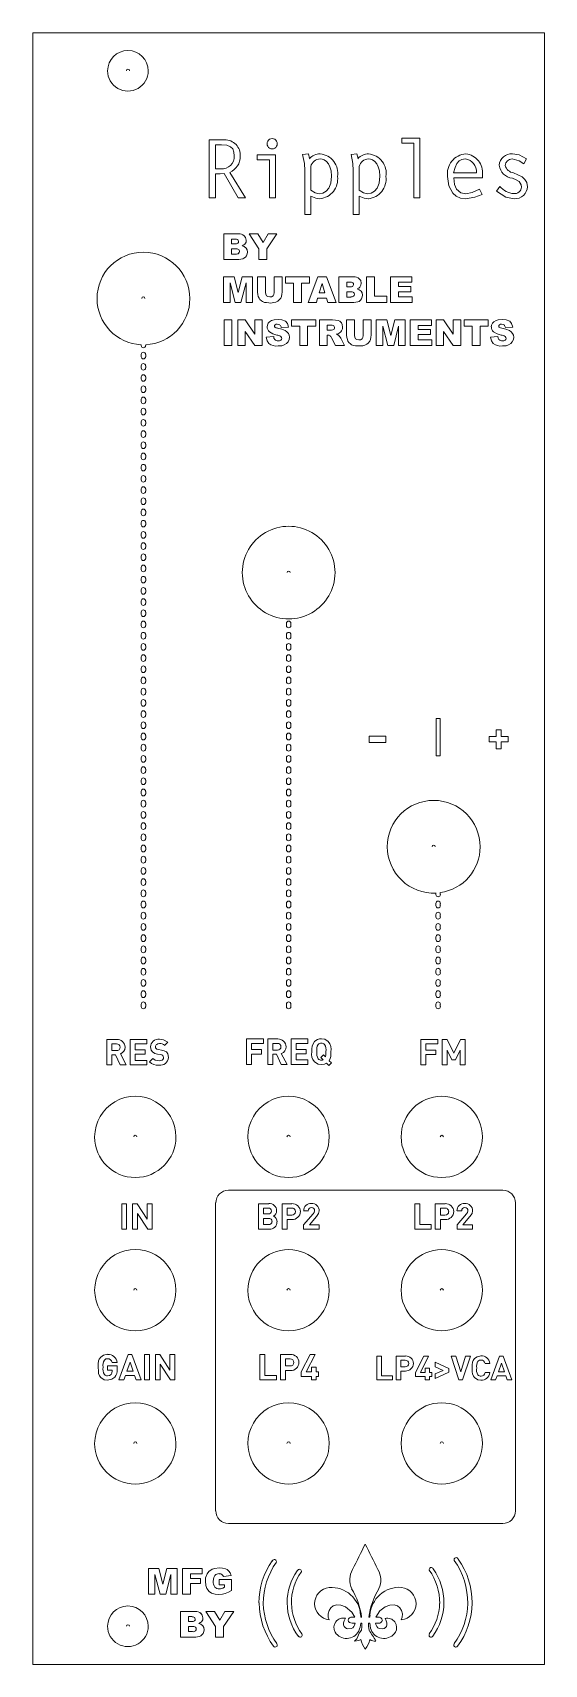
# Model space of a CAD drawing. Header units: millimetres. Extents: x 85 to 125, y -208 to -80.
import ezdxf

# ---------------------------------------------------------------- set-up
doc = ezdxf.new("R2010")
doc.units = ezdxf.units.MM

msp = doc.modelspace()

# ---------------------------------------------------------------- linework, layer by layer
at = {"color": 7, "linetype": 'Continuous', "lineweight": 15}
for p, q in [((84.81, -79.83), (84.81, -208.33)), ((125.11, -79.83), (84.81, -79.83)), ((125.11, -208.33), (125.11, -79.83)), ((99.91, -88.27), (98.72, -88.27)), ((98.72, -88.27), (98.72, -92.84)), ((99.2, -88.67), (99.2, -90.54)), ((99.67, -88.67), (99.2, -88.67)), ((115.31, -88.13), (113.87, -88.13)), ((113.87, -88.13), (113.87, -88.53)), ((113.87, -88.53), (114.83, -88.53)), ((114.83, -88.53), (114.83, -92.84)), ((115.31, -92.84), (115.31, -88.13)), ((103.93, -89.44), (102.49, -89.44)), ((102.49, -89.44), (102.49, -89.84)), ((102.49, -89.84), (103.45, -89.84)), ((103.45, -89.84), (103.45, -92.84)), ((103.93, -92.84), (103.93, -89.44)), ((106.52, -89.36), (106.07, -89.42)), ((106.62, -89.75), (106.52, -89.36)), ((110.33, -89.36), (109.88, -89.42)), ((110.43, -89.75), (110.33, -89.36)), ((123.49, -90.15), (123.7, -89.77)), ((99.2, -90.54), (99.65, -90.54)), ((99.2, -92.84), (99.2, -90.95)), ((99.88, -90.93), (100.99, -92.84)), ((101.57, -92.84), (100.34, -90.83)), ((106.23, -90.69), (106.23, -94.14)), ((106.71, -90.36), (106.71, -92.23)), ((110.04, -90.69), (110.04, -94.14)), ((110.52, -90.36), (110.52, -92.23)), ((117.96, -90.86), (119.75, -90.86)), ((120.23, -91.26), (120.23, -91)), ((117.97, -91.26), (120.23, -91.26)), ((120.2, -92.57), (119.99, -92.15)), ((121.6, -91.94), (121.34, -92.32)), ((98.72, -92.84), (99.2, -92.84)), ((100.99, -92.84), (101.57, -92.84)), ((103.45, -92.84), (103.93, -92.84)), ((106.71, -94.14), (106.71, -92.71)), ((110.52, -94.14), (110.52, -92.71)), ((114.83, -92.84), (115.31, -92.84)), ((106.23, -94.14), (106.71, -94.14)), ((110.04, -94.14), (110.52, -94.14)), ((101.02, -95.67), (99.86, -95.67)), ((99.86, -95.67), (99.86, -97.69)), ((100.48, -96.08), (100.48, -96.47)), ((100.76, -96.08), (100.48, -96.08)), ((102.54, -95.67), (101.85, -95.67)), ((101.85, -95.67), (102.63, -96.85)), ((102.95, -96.36), (102.54, -95.67)), ((103.35, -95.67), (102.95, -96.36)), ((103.26, -96.85), (104.04, -95.67)), ((104.04, -95.67), (103.35, -95.67)), ((100.48, -96.47), (100.76, -96.47)), ((100.48, -96.85), (100.48, -97.26)), ((100.8, -96.85), (100.48, -96.85)), ((100.48, -97.26), (100.8, -97.26)), ((102.63, -96.85), (102.63, -97.69)), ((103.26, -97.69), (103.26, -96.85)), ((99.86, -97.69), (100.93, -97.69)), ((102.63, -97.69), (103.26, -97.69)), ((100.67, -99.06), (99.85, -99.06)), ((99.85, -99.06), (99.85, -101.08)), ((100.36, -101.08), (100.36, -99.54)), ((100.36, -99.54), (100.75, -101.08)), ((100.98, -100.29), (100.67, -99.06)), ((101.3, -99.06), (100.98, -100.29)), ((101.21, -101.08), (101.61, -99.54)), ((102.12, -99.06), (101.3, -99.06)), ((101.61, -99.54), (101.61, -101.08)), ((102.12, -101.08), (102.12, -99.06)), ((103.14, -99.06), (102.52, -99.06)), ((102.52, -99.06), (102.52, -100.26)), ((103.14, -100.29), (103.14, -99.06)), ((104.46, -99.06), (103.83, -99.06)), ((103.83, -99.06), (103.83, -100.29)), ((104.46, -100.26), (104.46, -99.06)), ((106.62, -99.06), (104.73, -99.06)), ((104.73, -99.06), (104.73, -99.56)), ((104.73, -99.56), (105.36, -99.56)), ((105.36, -99.56), (105.36, -101.08)), ((105.99, -101.08), (105.99, -99.56)), ((105.99, -99.56), (106.62, -99.56)), ((107.27, -99.06), (106.51, -101.08)), ((106.62, -99.56), (106.62, -99.06)), ((107.95, -99.06), (107.27, -99.06)), ((107.6, -99.58), (107.38, -100.31)), ((107.83, -100.31), (107.6, -99.58)), ((108.71, -101.08), (107.95, -99.06)), ((110.08, -99.06), (108.91, -99.06)), ((108.91, -99.06), (108.91, -101.08)), ((109.54, -99.47), (109.54, -99.85)), ((109.82, -99.47), (109.54, -99.47)), ((109.54, -99.85), (109.81, -99.85)), ((111.73, -99.06), (111.11, -99.06)), ((111.11, -99.06), (111.11, -101.08)), ((111.73, -100.58), (111.73, -99.06)), ((114.66, -99.06), (112.99, -99.06)), ((112.99, -99.06), (112.99, -101.08)), ((113.61, -99.81), (113.61, -99.49)), ((113.61, -99.49), (114.66, -99.49)), ((114.58, -99.81), (113.61, -99.81)), ((113.61, -100.62), (113.61, -100.23)), ((113.61, -100.23), (114.58, -100.23)), ((114.58, -100.23), (114.58, -99.81)), ((114.66, -99.49), (114.66, -99.06)), ((99.85, -101.08), (100.36, -101.08)), ((100.75, -101.08), (101.21, -101.08)), ((101.61, -101.08), (102.12, -101.08)), ((105.36, -101.08), (105.99, -101.08)), ((106.51, -101.08), (107.15, -101.08)), ((107.15, -101.08), (107.25, -100.75)), ((107.25, -100.75), (107.96, -100.75)), ((107.38, -100.31), (107.83, -100.31)), ((107.96, -100.75), (108.06, -101.08)), ((108.06, -101.08), (108.71, -101.08)), ((108.91, -101.08), (109.99, -101.08)), ((109.54, -100.24), (109.54, -100.65)), ((109.86, -100.24), (109.54, -100.24)), ((109.54, -100.65), (109.86, -100.65)), ((111.11, -101.08), (112.7, -101.08)), ((112.7, -100.58), (111.73, -100.58)), ((112.7, -101.08), (112.7, -100.58)), ((112.99, -101.08), (114.69, -101.08)), ((114.69, -100.62), (113.61, -100.62)), ((114.69, -101.08), (114.69, -100.62)), ((100.5, -102.45), (99.88, -102.45)), ((99.88, -102.45), (99.88, -104.47)), ((100.5, -104.47), (100.5, -102.45)), ((101.54, -102.45), (100.96, -102.45)), ((100.96, -102.45), (100.96, -104.47)), ((102.3, -103.57), (101.54, -102.45)), ((102.89, -102.45), (102.3, -102.45)), ((102.3, -102.45), (102.3, -103.57)), ((102.89, -104.47), (102.89, -102.45)), ((107.1, -102.45), (105.2, -102.45)), ((105.2, -102.45), (105.2, -102.95)), ((107.1, -102.95), (107.1, -102.45)), ((108.43, -102.45), (107.39, -102.45)), ((107.39, -102.45), (107.39, -104.47)), ((110.15, -102.45), (109.53, -102.45)), ((109.53, -102.45), (109.53, -103.65)), ((110.15, -103.68), (110.15, -102.45)), ((111.46, -102.45), (110.84, -102.45)), ((110.84, -102.45), (110.84, -103.68)), ((111.46, -103.65), (111.46, -102.45)), ((112.69, -102.45), (111.87, -102.45)), ((111.87, -102.45), (111.87, -104.47)), ((113.01, -103.68), (112.69, -102.45)), ((113.32, -102.45), (113.01, -103.68)), ((114.14, -102.45), (113.32, -102.45)), ((114.14, -104.47), (114.14, -102.45)), ((116.21, -102.45), (114.54, -102.45)), ((114.54, -102.45), (114.54, -104.47)), ((116.21, -102.88), (116.21, -102.45)), ((117.17, -102.45), (116.58, -102.45)), ((116.58, -102.45), (116.58, -104.47)), ((117.93, -103.57), (117.17, -102.45)), ((118.52, -102.45), (117.93, -102.45)), ((117.93, -102.45), (117.93, -103.57)), ((118.52, -104.47), (118.52, -102.45)), ((120.69, -102.45), (118.79, -102.45)), ((118.79, -102.45), (118.79, -102.95)), ((120.69, -102.95), (120.69, -102.45)), ((101.54, -104.47), (101.54, -103.36)), ((101.54, -103.36), (102.3, -104.47)), ((103.79, -103.76), (103.19, -103.8)), ((104.37, -103.05), (104.96, -103.02)), ((105.2, -102.95), (105.84, -102.95)), ((105.84, -102.95), (105.84, -104.47)), ((106.46, -104.47), (106.46, -102.95)), ((106.46, -102.95), (107.1, -102.95)), ((108.29, -102.86), (108.01, -102.86)), ((108.01, -102.86), (108.01, -103.27)), ((108.01, -103.27), (108.28, -103.27)), ((108.01, -104.47), (108.01, -103.65)), ((108.01, -103.65), (108.07, -103.65)), ((108.34, -103.85), (108.67, -104.47)), ((109.37, -104.47), (109.07, -103.88)), ((112.38, -104.47), (112.38, -102.93)), ((112.38, -102.93), (112.77, -104.47)), ((113.24, -104.47), (113.63, -102.93)), ((113.63, -102.93), (113.63, -104.47)), ((115.17, -103.2), (115.17, -102.88)), ((115.17, -102.88), (116.21, -102.88)), ((116.14, -103.2), (115.17, -103.2)), ((115.17, -104.01), (115.17, -103.61)), ((115.17, -103.61), (116.14, -103.61)), ((116.24, -104.01), (115.17, -104.01)), ((116.14, -103.61), (116.14, -103.2)), ((116.24, -104.47), (116.24, -104.01)), ((117.17, -104.47), (117.17, -103.36)), ((117.17, -103.36), (117.93, -104.47)), ((118.79, -102.95), (119.42, -102.95)), ((119.42, -102.95), (119.42, -104.47)), ((120.05, -104.47), (120.05, -102.95)), ((120.05, -102.95), (120.69, -102.95)), ((121.45, -103.76), (120.86, -103.8)), ((122.04, -103.05), (122.63, -103.02)), ((93.36, -104.4), (93.36, -104.47)), ((93.36, -105.17), (93.36, -105.35)), ((93.71, -104.47), (93.71, -104.4)), ((93.71, -105.35), (93.71, -105.17)), ((99.88, -104.47), (100.5, -104.47)), ((100.96, -104.47), (101.54, -104.47)), ((102.3, -104.47), (102.89, -104.47)), ((105.84, -104.47), (106.46, -104.47)), ((107.39, -104.47), (108.01, -104.47)), ((108.67, -104.47), (109.37, -104.47)), ((111.87, -104.47), (112.38, -104.47)), ((112.77, -104.47), (113.24, -104.47)), ((113.63, -104.47), (114.14, -104.47)), ((114.54, -104.47), (116.24, -104.47)), ((116.58, -104.47), (117.17, -104.47)), ((117.93, -104.47), (118.52, -104.47)), ((119.42, -104.47), (120.05, -104.47)), ((93.36, -106.06), (93.36, -106.23)), ((93.71, -106.23), (93.71, -106.06)), ((93.36, -106.94), (93.36, -107.11)), ((93.36, -107.82), (93.36, -108)), ((93.71, -107.11), (93.71, -106.94)), ((93.71, -108), (93.71, -107.82)), ((93.36, -108.7), (93.36, -108.88)), ((93.71, -108.88), (93.71, -108.7)), ((93.36, -109.58), (93.36, -109.76)), ((93.36, -110.47), (93.36, -110.64)), ((93.71, -109.76), (93.71, -109.58)), ((93.71, -110.64), (93.71, -110.47)), ((93.36, -111.35), (93.36, -111.53)), ((93.71, -111.53), (93.71, -111.35)), ((93.36, -112.23), (93.36, -112.41)), ((93.71, -112.41), (93.71, -112.23)), ((93.36, -113.11), (93.36, -113.29)), ((93.36, -114), (93.36, -114.17)), ((93.71, -113.29), (93.71, -113.11)), ((93.71, -114.17), (93.71, -114)), ((93.36, -114.88), (93.36, -115.05)), ((93.71, -115.05), (93.71, -114.88)), ((93.36, -115.76), (93.36, -115.94)), ((93.36, -116.64), (93.36, -116.82)), ((93.71, -115.94), (93.71, -115.76)), ((93.71, -116.82), (93.71, -116.64)), ((93.36, -117.52), (93.36, -117.7)), ((93.71, -117.7), (93.71, -117.52)), ((93.36, -118.41), (93.36, -118.58)), ((93.36, -119.29), (93.36, -119.47)), ((93.71, -118.58), (93.71, -118.41)), ((93.71, -119.47), (93.71, -119.29)), ((93.36, -120.17), (93.36, -120.35)), ((93.71, -120.35), (93.71, -120.17)), ((93.36, -121.05), (93.36, -121.23)), ((93.36, -121.94), (93.36, -122.11)), ((93.71, -121.23), (93.71, -121.05)), ((93.71, -122.11), (93.71, -121.94)), ((93.36, -122.82), (93.36, -122.99)), ((93.71, -122.99), (93.71, -122.82)), ((93.36, -123.7), (93.36, -123.88)), ((93.36, -124.58), (93.36, -124.76)), ((93.71, -123.88), (93.71, -123.7)), ((93.71, -124.76), (93.71, -124.58)), ((93.36, -125.46), (93.36, -125.64)), ((93.71, -125.64), (93.71, -125.46)), ((93.36, -126.35), (93.36, -126.52)), ((93.71, -126.52), (93.71, -126.35)), ((104.79, -126.35), (104.79, -126.52)), ((105.14, -126.52), (105.14, -126.35)), ((93.36, -127.23), (93.36, -127.41)), ((93.36, -128.11), (93.36, -128.29)), ((93.71, -127.41), (93.71, -127.23)), ((93.71, -128.29), (93.71, -128.11)), ((104.79, -127.23), (104.79, -127.41)), ((104.79, -128.11), (104.79, -128.29)), ((105.14, -127.41), (105.14, -127.23)), ((105.14, -128.29), (105.14, -128.11)), ((93.36, -128.99), (93.36, -129.17)), ((93.71, -129.17), (93.71, -128.99)), ((104.79, -128.99), (104.79, -129.17)), ((105.14, -129.17), (105.14, -128.99)), ((93.36, -129.88), (93.36, -130.05)), ((93.36, -130.76), (93.36, -130.93)), ((93.71, -130.05), (93.71, -129.88)), ((93.71, -130.93), (93.71, -130.76)), ((104.79, -129.88), (104.79, -130.05)), ((104.79, -130.76), (104.79, -130.93)), ((105.14, -130.05), (105.14, -129.88)), ((105.14, -130.93), (105.14, -130.76)), ((93.36, -131.64), (93.36, -131.82)), ((93.71, -131.82), (93.71, -131.64)), ((104.79, -131.64), (104.79, -131.82)), ((105.14, -131.82), (105.14, -131.64)), ((93.36, -132.52), (93.36, -132.7)), ((93.36, -133.4), (93.36, -133.58)), ((93.71, -132.7), (93.71, -132.52)), ((93.71, -133.58), (93.71, -133.4)), ((104.79, -132.52), (104.79, -132.7)), ((104.79, -133.4), (104.79, -133.58)), ((105.14, -132.7), (105.14, -132.52)), ((105.14, -133.58), (105.14, -133.4)), ((93.36, -134.29), (93.36, -134.46)), ((93.71, -134.46), (93.71, -134.29)), ((104.79, -134.29), (104.79, -134.46)), ((105.14, -134.46), (105.14, -134.29)), ((116.89, -133.85), (116.59, -133.85)), ((116.59, -133.85), (116.59, -136.78)), ((116.89, -136.78), (116.89, -133.85)), ((121.71, -134.72), (121.3, -134.72)), ((121.3, -134.72), (121.3, -135.27)), ((121.71, -135.27), (121.71, -134.72)), ((93.36, -135.17), (93.36, -135.35)), ((93.36, -136.05), (93.36, -136.23)), ((93.71, -135.35), (93.71, -135.17)), ((93.71, -136.23), (93.71, -136.05)), ((104.79, -135.17), (104.79, -135.35)), ((104.79, -136.05), (104.79, -136.23)), ((105.14, -135.35), (105.14, -135.17)), ((105.14, -136.23), (105.14, -136.05)), ((112.63, -135.22), (111.32, -135.22)), ((111.32, -135.22), (111.32, -135.73)), ((111.32, -135.73), (112.63, -135.73)), ((112.63, -135.73), (112.63, -135.22)), ((121.3, -135.27), (120.75, -135.27)), ((120.75, -135.27), (120.75, -135.68)), ((120.75, -135.68), (121.3, -135.68)), ((121.3, -135.68), (121.3, -136.22)), ((122.25, -135.27), (121.71, -135.27)), ((121.71, -136.22), (121.71, -135.68)), ((121.71, -135.68), (122.25, -135.68)), ((122.25, -135.68), (122.25, -135.27)), ((93.36, -136.93), (93.36, -137.11)), ((93.71, -137.11), (93.71, -136.93)), ((104.79, -136.93), (104.79, -137.11)), ((105.14, -137.11), (105.14, -136.93)), ((116.59, -136.78), (116.89, -136.78)), ((121.3, -136.22), (121.71, -136.22)), ((93.36, -137.82), (93.36, -137.99)), ((93.36, -138.7), (93.36, -138.87)), ((93.71, -137.99), (93.71, -137.82)), ((93.71, -138.87), (93.71, -138.7)), ((104.79, -137.82), (104.79, -137.99)), ((104.79, -138.7), (104.79, -138.87)), ((105.14, -137.99), (105.14, -137.82)), ((105.14, -138.87), (105.14, -138.7)), ((93.36, -139.58), (93.36, -139.76)), ((93.71, -139.76), (93.71, -139.58)), ((104.79, -139.58), (104.79, -139.76)), ((105.14, -139.76), (105.14, -139.58)), ((93.36, -140.46), (93.36, -140.64)), ((93.36, -141.34), (93.36, -141.52)), ((93.71, -140.64), (93.71, -140.46)), ((93.71, -141.52), (93.71, -141.34)), ((104.79, -140.46), (104.79, -140.64)), ((104.79, -141.34), (104.79, -141.52)), ((105.14, -140.64), (105.14, -140.46)), ((105.14, -141.52), (105.14, -141.34)), ((93.36, -142.23), (93.36, -142.4)), ((93.71, -142.4), (93.71, -142.23)), ((104.79, -142.23), (104.79, -142.4)), ((105.14, -142.4), (105.14, -142.23)), ((93.36, -143.11), (93.36, -143.29)), ((93.71, -143.29), (93.71, -143.11)), ((104.79, -143.11), (104.79, -143.29)), ((105.14, -143.29), (105.14, -143.11)), ((93.36, -143.99), (93.36, -144.17)), ((93.36, -144.87), (93.36, -145.05)), ((93.71, -144.17), (93.71, -143.99)), ((93.71, -145.05), (93.71, -144.87)), ((104.79, -143.99), (104.79, -144.17)), ((104.79, -144.87), (104.79, -145.05)), ((105.14, -144.17), (105.14, -143.99)), ((105.14, -145.05), (105.14, -144.87)), ((93.36, -145.76), (93.36, -145.93)), ((93.71, -145.93), (93.71, -145.76)), ((104.79, -145.76), (104.79, -145.93)), ((105.14, -145.93), (105.14, -145.76)), ((93.36, -146.64), (93.36, -146.81)), ((93.36, -147.52), (93.36, -147.7)), ((93.71, -146.81), (93.71, -146.64)), ((93.71, -147.7), (93.71, -147.52)), ((104.79, -146.64), (104.79, -146.81)), ((104.79, -147.52), (104.79, -147.7)), ((105.14, -146.81), (105.14, -146.64)), ((105.14, -147.7), (105.14, -147.52)), ((116.56, -147.58), (116.56, -147.7)), ((116.91, -147.7), (116.91, -147.55)), ((93.36, -148.4), (93.36, -148.58)), ((93.71, -148.58), (93.71, -148.4)), ((104.79, -148.4), (104.79, -148.58)), ((105.14, -148.58), (105.14, -148.4)), ((116.56, -148.4), (116.56, -148.58)), ((116.91, -148.58), (116.91, -148.4)), ((93.36, -149.28), (93.36, -149.46)), ((93.36, -150.17), (93.36, -150.34)), ((93.71, -149.46), (93.71, -149.28)), ((93.71, -150.34), (93.71, -150.17)), ((104.79, -149.28), (104.79, -149.46)), ((104.79, -150.17), (104.79, -150.34)), ((105.14, -149.46), (105.14, -149.28)), ((105.14, -150.34), (105.14, -150.17)), ((116.56, -149.28), (116.56, -149.46)), ((116.56, -150.17), (116.56, -150.34)), ((116.91, -149.46), (116.91, -149.28)), ((116.91, -150.34), (116.91, -150.17)), ((93.36, -151.05), (93.36, -151.23)), ((93.71, -151.23), (93.71, -151.05)), ((104.79, -151.05), (104.79, -151.23)), ((105.14, -151.23), (105.14, -151.05)), ((116.56, -151.05), (116.56, -151.23)), ((116.91, -151.23), (116.91, -151.05)), ((93.36, -151.93), (93.36, -152.11)), ((93.36, -152.81), (93.36, -152.99)), ((93.71, -152.11), (93.71, -151.93)), ((93.71, -152.99), (93.71, -152.81)), ((104.79, -151.93), (104.79, -152.11)), ((104.79, -152.81), (104.79, -152.99)), ((105.14, -152.11), (105.14, -151.93)), ((105.14, -152.99), (105.14, -152.81)), ((116.56, -151.93), (116.56, -152.11)), ((116.56, -152.81), (116.56, -152.99)), ((116.91, -152.11), (116.91, -151.93)), ((116.91, -152.99), (116.91, -152.81)), ((93.36, -153.7), (93.36, -153.87)), ((93.71, -153.87), (93.71, -153.7)), ((104.79, -153.7), (104.79, -153.87)), ((105.14, -153.87), (105.14, -153.7)), ((116.56, -153.7), (116.56, -153.87)), ((116.91, -153.87), (116.91, -153.7)), ((93.36, -154.58), (93.36, -154.75)), ((93.36, -155.46), (93.36, -155.64)), ((93.71, -154.75), (93.71, -154.58)), ((93.71, -155.64), (93.71, -155.46)), ((104.79, -154.58), (104.79, -154.75)), ((104.79, -155.46), (104.79, -155.64)), ((105.14, -154.75), (105.14, -154.58)), ((105.14, -155.64), (105.14, -155.46)), ((116.56, -154.58), (116.56, -154.75)), ((116.56, -155.46), (116.56, -155.64)), ((116.91, -154.75), (116.91, -154.58)), ((116.91, -155.64), (116.91, -155.46)), ((93.36, -156.34), (93.36, -156.52)), ((93.71, -156.52), (93.71, -156.34)), ((104.79, -156.34), (104.79, -156.52)), ((105.14, -156.52), (105.14, -156.34)), ((116.56, -156.34), (116.56, -156.52)), ((116.91, -156.52), (116.91, -156.34)), ((91.43, -159.11), (90.64, -159.11)), ((90.64, -159.11), (90.64, -161.12)), ((93.81, -159.11), (92.49, -159.11)), ((92.49, -159.11), (92.49, -161.12)), ((93.81, -159.46), (93.81, -159.11)), ((95.2, -159.58), (95.45, -159.33)), ((102.98, -159.08), (101.66, -159.08)), ((101.66, -159.08), (101.66, -161.08)), ((102.98, -159.43), (102.98, -159.08)), ((104.11, -159.08), (103.32, -159.08)), ((103.32, -159.08), (103.32, -161.08)), ((106.49, -159.08), (105.17, -159.08)), ((105.17, -159.08), (105.17, -161.08)), ((106.49, -159.43), (106.49, -159.08)), ((116.71, -159.11), (115.39, -159.11)), ((115.39, -159.11), (115.39, -161.12)), ((116.71, -159.46), (116.71, -159.11)), ((117.44, -159.11), (117.05, -159.11)), ((117.05, -159.11), (117.05, -161.12)), ((117.97, -160.2), (117.44, -159.11)), ((118.49, -159.11), (117.97, -160.2)), ((118.87, -159.11), (118.49, -159.11)), ((118.87, -161.12), (118.87, -159.11)), ((91.04, -159.46), (91.04, -159.99)), ((91.41, -159.46), (91.04, -159.46)), ((91.04, -159.99), (91.41, -159.99)), ((91.04, -161.12), (91.04, -160.32)), ((91.04, -160.32), (91.32, -160.32)), ((91.32, -160.32), (91.71, -161.12)), ((92.16, -161.12), (91.72, -160.26)), ((92.88, -159.93), (92.88, -159.46)), ((92.88, -159.46), (93.81, -159.46)), ((93.68, -159.93), (92.88, -159.93)), ((92.88, -160.77), (92.88, -160.28)), ((92.88, -160.28), (93.68, -160.28)), ((93.68, -160.28), (93.68, -159.93)), ((94.27, -160.62), (94.02, -160.87)), ((94.63, -160.27), (94.87, -160.3)), ((94.96, -159.95), (94.72, -159.91)), ((102.05, -159.92), (102.05, -159.43)), ((102.05, -159.43), (102.98, -159.43)), ((102.84, -159.92), (102.05, -159.92)), ((102.05, -161.08), (102.05, -160.27)), ((102.05, -160.27), (102.84, -160.27)), ((102.84, -160.27), (102.84, -159.92)), ((103.71, -159.43), (103.71, -159.96)), ((104.08, -159.43), (103.71, -159.43)), ((103.71, -159.96), (104.08, -159.96)), ((103.71, -161.08), (103.71, -160.28)), ((103.71, -160.28), (104, -160.28)), ((104, -160.28), (104.39, -161.08)), ((104.84, -161.08), (104.39, -160.22)), ((105.56, -159.9), (105.56, -159.43)), ((105.56, -159.43), (106.49, -159.43)), ((106.35, -159.9), (105.56, -159.9)), ((105.56, -160.73), (105.56, -160.25)), ((105.56, -160.25), (106.35, -160.25)), ((106.35, -160.25), (106.35, -159.9)), ((107.5, -160.54), (107.71, -160.34)), ((107.68, -160.71), (107.5, -160.54)), ((107.71, -160.34), (107.86, -160.49)), ((115.78, -159.96), (115.78, -159.46)), ((115.78, -159.46), (116.71, -159.46)), ((116.57, -159.96), (115.78, -159.96)), ((115.78, -161.12), (115.78, -160.31)), ((115.78, -160.31), (116.57, -160.31)), ((116.57, -160.31), (116.57, -159.96)), ((117.45, -161.12), (117.45, -159.95)), ((117.45, -159.95), (117.83, -160.71)), ((118.1, -160.71), (118.48, -159.95)), ((118.48, -159.95), (118.48, -161.12)), ((90.64, -161.12), (91.04, -161.12)), ((91.71, -161.12), (92.16, -161.12)), ((92.49, -161.12), (93.81, -161.12)), ((93.81, -160.77), (92.88, -160.77)), ((93.81, -161.12), (93.81, -160.77)), ((101.66, -161.08), (102.05, -161.08)), ((103.32, -161.08), (103.71, -161.08)), ((104.39, -161.08), (104.84, -161.08)), ((105.17, -161.08), (106.49, -161.08)), ((106.49, -160.73), (105.56, -160.73)), ((106.49, -161.08), (106.49, -160.73)), ((107.96, -160.99), (108.13, -161.17)), ((108.13, -161.17), (108.34, -160.96)), ((108.34, -160.96), (108.17, -160.79)), ((115.39, -161.12), (115.78, -161.12)), ((117.05, -161.12), (117.45, -161.12)), ((117.83, -160.71), (118.1, -160.71)), ((118.48, -161.12), (118.87, -161.12)), ((92.21, -172.05), (91.82, -172.05)), ((91.82, -172.05), (91.82, -174.05)), ((92.21, -174.05), (92.21, -172.05)), ((93.03, -172.05), (92.68, -172.05)), ((92.68, -172.05), (92.68, -174.05)), ((93.83, -173.28), (93.03, -172.05)), ((94.22, -172.05), (93.83, -172.05)), ((93.83, -172.05), (93.83, -173.28)), ((94.22, -174.05), (94.22, -172.05)), ((99.22, -171.99), (99.22, -196.24)), ((121.83, -170.99), (100.22, -170.99)), ((102.59, -172.05), (102.59, -174.05)), ((103.4, -172.05), (102.59, -172.05)), ((104.45, -172.05), (104.45, -174.05)), ((105.23, -172.05), (104.45, -172.05)), ((115.29, -172.05), (114.9, -172.05)), ((114.9, -172.05), (114.9, -174.05)), ((115.29, -173.7), (115.29, -172.05)), ((116.52, -172.05), (116.52, -174.05)), ((117.3, -172.05), (116.52, -172.05)), ((122.83, -196.24), (122.83, -171.99)), ((93.07, -174.05), (93.07, -172.82)), ((93.07, -172.82), (93.87, -174.05)), ((103.37, -172.4), (102.98, -172.4)), ((102.98, -172.4), (102.98, -172.86)), ((102.98, -172.86), (103.37, -172.86)), ((103.39, -173.21), (102.98, -173.21)), ((102.98, -173.21), (102.98, -173.7)), ((105.21, -172.4), (104.84, -172.4)), ((104.84, -172.4), (104.84, -172.95)), ((104.84, -172.95), (105.21, -172.95)), ((104.84, -173.3), (105.23, -173.3)), ((104.84, -174.05), (104.84, -173.3)), ((106.15, -172.62), (106.52, -172.62)), ((106.9, -172.85), (106.15, -173.72)), ((106.6, -173.72), (107.16, -173.07)), ((117.28, -172.4), (116.92, -172.4)), ((116.92, -172.4), (116.92, -172.95)), ((116.92, -172.95), (117.28, -172.95)), ((116.92, -173.3), (117.3, -173.3)), ((116.92, -174.05), (116.92, -173.3)), ((118.23, -172.62), (118.6, -172.62)), ((118.98, -172.85), (118.23, -173.72)), ((118.68, -173.72), (119.24, -173.07)), ((91.82, -174.05), (92.21, -174.05)), ((92.68, -174.05), (93.07, -174.05)), ((93.87, -174.05), (94.22, -174.05)), ((102.59, -174.05), (103.43, -174.05)), ((102.98, -173.7), (103.39, -173.7)), ((104.45, -174.05), (104.84, -174.05)), ((106.15, -173.72), (106.15, -174.05)), ((106.15, -174.05), (107.38, -174.05)), ((107.38, -173.72), (106.6, -173.72)), ((107.38, -174.05), (107.38, -173.72)), ((114.9, -174.05), (116.2, -174.05)), ((116.2, -173.7), (115.29, -173.7)), ((116.2, -174.05), (116.2, -173.7)), ((116.52, -174.05), (116.92, -174.05)), ((118.23, -173.72), (118.23, -174.05)), ((118.23, -174.05), (119.45, -174.05)), ((119.45, -173.72), (118.68, -173.72)), ((119.45, -174.05), (119.45, -173.72)), ((91.47, -184.82), (90.71, -184.82)), ((90.71, -184.82), (90.71, -185.15)), ((91.07, -184.55), (91.46, -184.55)), ((91.47, -185.11), (91.47, -184.82)), ((92.32, -183.93), (91.59, -185.93)), ((92.48, -184.52), (92.23, -185.25)), ((92.62, -183.93), (92.32, -183.93)), ((92.73, -185.25), (92.48, -184.52)), ((93.36, -185.93), (92.62, -183.93)), ((94, -183.93), (93.61, -183.93)), ((93.61, -183.93), (93.61, -185.93)), ((94, -185.93), (94, -183.93)), ((94.82, -183.93), (94.47, -183.93)), ((94.47, -183.93), (94.47, -185.93)), ((95.61, -185.16), (94.82, -183.93)), ((94.86, -185.93), (94.86, -184.7)), ((94.86, -184.7), (95.66, -185.93)), ((96.01, -183.93), (95.61, -183.93)), ((95.61, -183.93), (95.61, -185.16)), ((96.01, -185.93), (96.01, -183.93)), ((102.71, -183.93), (102.71, -185.93)), ((103.1, -183.93), (102.71, -183.93)), ((103.1, -185.59), (103.1, -183.93)), ((104.33, -183.93), (104.33, -185.93)), ((105.11, -183.93), (104.33, -183.93)), ((104.72, -184.28), (104.72, -184.83)), ((105.09, -184.28), (104.72, -184.28)), ((104.72, -184.83), (105.09, -184.83)), ((106.65, -183.93), (105.96, -185.3)), ((106.36, -185.3), (107.05, -183.93)), ((107.05, -183.93), (106.65, -183.93)), ((106.78, -184.93), (106.78, -185.3)), ((107.13, -184.93), (106.78, -184.93)), ((107.13, -185.3), (107.13, -184.93)), ((111.92, -184.05), (111.92, -185.93)), ((112.28, -184.05), (111.92, -184.05)), ((112.28, -185.61), (112.28, -184.05)), ((114.17, -184.05), (113.44, -184.05)), ((113.44, -184.05), (113.44, -185.93)), ((114.15, -184.38), (113.81, -184.38)), ((113.81, -184.38), (113.81, -184.89)), ((113.81, -184.89), (114.15, -184.89)), ((115.61, -184.05), (114.96, -185.34)), ((115.34, -185.34), (115.98, -184.05)), ((115.98, -184.05), (115.61, -184.05)), ((115.73, -184.99), (115.73, -185.34)), ((116.06, -184.99), (115.73, -184.99)), ((116.06, -185.34), (116.06, -184.99)), ((116.5, -184.53), (116.5, -184.9)), ((117.58, -185.03), (116.5, -184.53)), ((116.5, -184.9), (117.14, -185.18)), ((117.58, -185.33), (117.58, -185.03)), ((117.76, -184.05), (118.38, -185.93)), ((118.14, -184.05), (117.76, -184.05)), ((118.52, -185.28), (118.14, -184.05)), ((118.9, -184.05), (118.52, -185.28)), ((118.66, -185.93), (119.29, -184.05)), ((119.29, -184.05), (118.9, -184.05)), ((120.44, -184.63), (120.81, -184.63)), ((121.58, -184.05), (120.89, -185.93)), ((121.73, -184.61), (121.49, -185.29)), ((121.87, -184.05), (121.58, -184.05)), ((121.96, -185.29), (121.73, -184.61)), ((122.55, -185.93), (121.87, -184.05)), ((90.71, -185.15), (91.08, -185.15)), ((91.08, -185.15), (91.08, -185.22)), ((91.59, -185.93), (91.99, -185.93)), ((91.99, -185.93), (92.12, -185.58)), ((92.12, -185.58), (92.83, -185.58)), ((92.23, -185.25), (92.73, -185.25)), ((92.83, -185.58), (92.95, -185.93)), ((92.95, -185.93), (93.36, -185.93)), ((93.61, -185.93), (94, -185.93)), ((94.47, -185.93), (94.86, -185.93)), ((95.66, -185.93), (96.01, -185.93)), ((102.71, -185.93), (104.01, -185.93)), ((104.01, -185.59), (103.1, -185.59)), ((104.01, -185.93), (104.01, -185.59)), ((104.33, -185.93), (104.72, -185.93)), ((104.72, -185.93), (104.72, -185.18)), ((104.72, -185.18), (105.11, -185.18)), ((105.96, -185.3), (105.96, -185.65)), ((105.96, -185.65), (106.78, -185.65)), ((106.78, -185.3), (106.36, -185.3)), ((106.78, -185.65), (106.78, -185.93)), ((106.78, -185.93), (107.13, -185.93)), ((107.32, -185.3), (107.13, -185.3)), ((107.13, -185.65), (107.32, -185.65)), ((107.13, -185.93), (107.13, -185.65)), ((107.32, -185.65), (107.32, -185.3)), ((111.92, -185.93), (113.14, -185.93)), ((113.14, -185.61), (112.28, -185.61)), ((113.14, -185.93), (113.14, -185.61)), ((113.44, -185.93), (113.81, -185.93)), ((113.81, -185.23), (114.17, -185.23)), ((113.81, -185.93), (113.81, -185.23)), ((114.96, -185.34), (114.96, -185.67)), ((114.96, -185.67), (115.73, -185.67)), ((115.73, -185.34), (115.34, -185.34)), ((115.73, -185.67), (115.73, -185.93)), ((115.73, -185.93), (116.06, -185.93)), ((116.24, -185.34), (116.06, -185.34)), ((116.06, -185.67), (116.24, -185.67)), ((116.06, -185.93), (116.06, -185.67)), ((116.24, -185.67), (116.24, -185.34)), ((117.14, -185.18), (116.5, -185.46)), ((116.5, -185.82), (117.58, -185.33)), ((116.5, -185.46), (116.5, -185.82)), ((118.38, -185.93), (118.66, -185.93)), ((120.81, -185.35), (120.44, -185.35)), ((120.89, -185.93), (121.27, -185.93)), ((121.27, -185.93), (121.39, -185.6)), ((121.39, -185.6), (122.06, -185.6)), ((121.49, -185.29), (121.96, -185.29)), ((122.06, -185.6), (122.17, -185.93)), ((122.17, -185.93), (122.55, -185.93)), ((100.22, -197.24), (121.83, -197.24)), ((94.75, -200.78), (93.93, -200.78)), ((93.93, -200.78), (93.93, -202.8)), ((94.44, -202.8), (94.44, -201.26)), ((94.44, -201.26), (94.84, -202.8)), ((95.07, -202.01), (94.75, -200.78)), ((95.38, -200.78), (95.07, -202.01)), ((95.3, -202.8), (95.69, -201.26)), ((96.2, -200.78), (95.38, -200.78)), ((95.69, -201.26), (95.69, -202.8)), ((96.2, -202.8), (96.2, -200.78)), ((98.15, -200.78), (96.61, -200.78)), ((96.61, -200.78), (96.61, -202.8)), ((97.23, -201.57), (97.23, -201.21)), ((97.23, -201.21), (98.15, -201.21)), ((98.02, -201.57), (97.23, -201.57)), ((98.02, -201.97), (98.02, -201.57)), ((98.15, -201.21), (98.15, -200.78)), ((100.47, -201.65), (99.5, -201.65)), ((99.5, -201.65), (99.5, -202.07)), ((99.84, -201.42), (100.44, -201.32)), ((100.47, -202.51), (100.47, -201.65)), ((93.93, -202.8), (94.44, -202.8)), ((94.84, -202.8), (95.3, -202.8)), ((95.69, -202.8), (96.2, -202.8)), ((96.61, -202.8), (97.23, -202.8)), ((97.23, -202.8), (97.23, -201.97)), ((97.23, -201.97), (98.02, -201.97)), ((99.5, -202.07), (99.92, -202.07)), ((99.92, -202.07), (99.92, -202.26)), ((97.62, -204.16), (96.45, -204.16)), ((96.45, -204.16), (96.45, -206.19)), ((99.13, -204.16), (98.44, -204.16)), ((98.44, -204.16), (99.22, -205.34)), ((99.54, -204.85), (99.13, -204.16)), ((99.95, -204.16), (99.54, -204.85)), ((99.85, -205.34), (100.64, -204.16)), ((100.64, -204.16), (99.95, -204.16)), ((97.08, -204.57), (97.08, -204.96)), ((97.35, -204.57), (97.08, -204.57)), ((97.08, -204.96), (97.35, -204.96)), ((97.08, -205.34), (97.08, -205.75)), ((97.39, -205.34), (97.08, -205.34)), ((99.22, -205.34), (99.22, -206.19)), ((99.85, -206.19), (99.85, -205.34)), ((110.17, -204.61), (109.97, -204.61)), ((109.97, -205.08), (110.21, -205.08)), ((110.72, -204.61), (110.65, -204.61)), ((110.66, -205.08), (110.74, -205.08)), ((111.26, -205.08), (111.35, -205.08)), ((111.36, -204.61), (111.28, -204.61)), ((111.8, -205.08), (112.02, -205.08)), ((112.02, -204.61), (111.84, -204.61)), ((96.45, -206.19), (97.53, -206.19)), ((97.08, -205.75), (97.4, -205.75)), ((99.22, -206.19), (99.85, -206.19)), ((84.81, -208.33), (125.11, -208.33))]:
    msp.add_line(p, q, dxfattribs=at)
at = {"color": 7, "linetype": 'Continuous', "lineweight": 15, "flags": 128}
for points in [[(100.68, -89.54), (100.65, -89.23), (100.56, -88.99), (100.39, -88.82), (100.1, -88.7), (99.67, -88.67)], [(106.07, -89.42), (106.21, -90.12), (106.23, -90.69)], [(108.34, -91.14), (108.31, -90.72), (108.22, -90.4), (108.1, -90.15), (107.94, -89.97), (107.77, -89.85), (107.6, -89.79), (107.45, -89.77)], [(109.88, -89.42), (110.02, -90.12), (110.04, -90.69)], [(112.15, -91.14), (112.12, -90.72), (112.03, -90.4), (111.91, -90.15), (111.75, -89.97), (111.58, -89.85), (111.41, -89.79), (111.26, -89.77)], [(118.88, -89.77), (118.61, -89.81), (118.39, -89.93), (118.22, -90.13), (118.07, -90.45), (117.96, -90.86)], [(122.58, -89.77), (123.11, -89.92), (123.49, -90.15)], [(123.7, -89.77), (123.11, -89.45), (122.6, -89.37)], [(99.2, -90.95), (99.58, -90.94), (99.88, -90.93)], [(107.36, -92.51), (107.65, -92.46), (107.91, -92.31), (108.12, -92.07), (108.28, -91.67), (108.34, -91.14)], [(111.17, -92.51), (111.46, -92.46), (111.72, -92.31), (111.93, -92.07), (112.09, -91.67), (112.15, -91.14)], [(117.49, -91.16), (117.59, -91.88), (117.9, -92.48), (118.16, -92.71), (118.49, -92.86), (118.89, -92.91)], [(123.77, -91.97), (123.72, -91.64), (123.57, -91.38), (123.35, -91.19), (122.68, -90.88)], [(106.71, -92.23), (107.06, -92.44), (107.36, -92.51)], [(110.52, -92.23), (110.87, -92.44), (111.17, -92.51)], [(118.93, -92.51), (118.53, -92.43), (118.2, -92.16), (118.04, -91.79), (117.97, -91.26)], [(119.99, -92.15), (119.42, -92.42), (118.93, -92.51)], [(121.34, -92.32), (122.07, -92.78), (122.74, -92.91)], [(122.59, -91.29), (122.88, -91.41), (123.12, -91.56), (123.21, -91.67), (123.27, -91.81), (123.3, -91.99)], [(106.71, -92.71), (107.1, -92.87), (107.43, -92.91)], [(110.52, -92.71), (110.91, -92.87), (111.24, -92.91)], [(118.89, -92.91), (119.64, -92.79), (120.2, -92.57)], [(101.63, -96.18), (101.58, -95.96), (101.47, -95.82)], [(101.52, -96.48), (101.61, -96.32), (101.63, -96.18)], [(101.21, -97.67), (101.37, -97.64), (101.45, -97.6)], [(101.3, -96.62), (101.44, -96.55), (101.52, -96.48)], [(101.62, -96.8), (101.47, -96.68), (101.3, -96.62)], [(101.45, -97.6), (101.57, -97.5), (101.65, -97.4)], [(101.72, -97.12), (101.69, -96.92), (101.62, -96.8)], [(101.65, -97.4), (101.71, -97.25), (101.72, -97.12)], [(100.93, -97.69), (101.05, -97.69), (101.21, -97.67)], [(110.36, -100.01), (110.49, -99.94), (110.57, -99.87)], [(110.68, -100.19), (110.52, -100.07), (110.36, -100.01)], [(110.69, -99.56), (110.64, -99.35), (110.53, -99.21)], [(110.57, -99.87), (110.66, -99.71), (110.69, -99.56)], [(110.78, -100.51), (110.75, -100.31), (110.68, -100.19)], [(102.52, -100.26), (102.54, -100.44), (102.58, -100.61)], [(102.58, -100.61), (102.64, -100.74), (102.71, -100.84)], [(102.71, -100.84), (102.82, -100.95), (102.92, -101.01)], [(102.92, -101.01), (103.07, -101.07), (103.22, -101.09)], [(103.23, -100.55), (103.16, -100.42), (103.14, -100.29)], [(103.22, -101.09), (103.4, -101.11), (103.54, -101.12)], [(103.49, -100.64), (103.33, -100.61), (103.23, -100.55)], [(103.74, -100.55), (103.62, -100.63), (103.49, -100.64)], [(103.54, -101.12), (103.8, -101.09), (103.97, -101.05)], [(103.83, -100.29), (103.8, -100.46), (103.74, -100.55)], [(103.97, -101.05), (104.12, -100.97), (104.22, -100.88)], [(104.22, -100.88), (104.34, -100.73), (104.4, -100.6)], [(104.4, -100.6), (104.44, -100.42), (104.46, -100.26)], [(109.99, -101.08), (110.11, -101.07), (110.27, -101.05)], [(110.27, -101.05), (110.42, -101.02), (110.51, -100.99)], [(110.51, -100.99), (110.63, -100.89), (110.71, -100.79)], [(110.71, -100.79), (110.76, -100.64), (110.78, -100.51)], [(103.36, -102.71), (103.29, -102.87), (103.27, -103)], [(103.63, -102.49), (103.46, -102.6), (103.36, -102.71)], [(104.13, -102.41), (103.82, -102.44), (103.63, -102.49)], [(104.07, -102.79), (104.2, -102.81), (104.27, -102.85)], [(104.72, -102.56), (104.43, -102.44), (104.13, -102.41)], [(104.96, -103.02), (104.87, -102.72), (104.72, -102.56)], [(108.87, -102.5), (108.66, -102.46), (108.43, -102.45)], [(109.12, -102.68), (108.99, -102.56), (108.87, -102.5)], [(109.21, -103.01), (109.18, -102.81), (109.12, -102.68)], [(121.03, -102.71), (120.95, -102.87), (120.93, -103)], [(121.3, -102.49), (121.12, -102.6), (121.03, -102.71)], [(121.79, -102.41), (121.48, -102.44), (121.3, -102.49)], [(121.73, -102.79), (121.86, -102.81), (121.94, -102.85)], [(122.38, -102.56), (122.1, -102.44), (121.79, -102.41)], [(122.63, -103.02), (122.53, -102.72), (122.38, -102.56)], [(103.19, -103.8), (103.28, -104.11), (103.42, -104.3)], [(103.45, -103.39), (103.72, -103.55), (104.03, -103.64)], [(103.87, -103.98), (103.81, -103.88), (103.79, -103.76)], [(104.69, -103.29), (104.42, -103.19), (104.1, -103.11)], [(104.35, -103.76), (104.41, -103.83), (104.42, -103.9)], [(104.42, -103.9), (104.4, -103.98), (104.35, -104.04)], [(104.95, -103.51), (104.83, -103.38), (104.69, -103.29)], [(104.92, -104.17), (105.01, -103.98), (105.03, -103.81)], [(105.03, -103.81), (105, -103.64), (104.95, -103.51)], [(108.07, -103.65), (108.16, -103.66), (108.22, -103.69)], [(108.28, -103.27), (108.35, -103.26), (108.44, -103.24)], [(108.44, -103.24), (108.51, -103.21), (108.54, -103.18)], [(108.54, -103.18), (108.58, -103.11), (108.58, -103.06)], [(108.72, -103.58), (108.86, -103.54), (108.94, -103.5)], [(108.88, -103.65), (108.81, -103.61), (108.72, -103.58)], [(108.98, -103.76), (108.92, -103.68), (108.88, -103.65)], [(108.94, -103.5), (109.07, -103.4), (109.14, -103.3)], [(109.07, -103.88), (109.03, -103.82), (108.98, -103.76)], [(109.14, -103.3), (109.2, -103.15), (109.21, -103.01)], [(109.53, -103.65), (109.55, -103.83), (109.59, -103.99)], [(109.59, -103.99), (109.64, -104.12), (109.72, -104.23)], [(110.24, -103.94), (110.17, -103.81), (110.15, -103.68)], [(110.5, -104.03), (110.34, -104), (110.24, -103.94)], [(110.75, -103.94), (110.62, -104.01), (110.5, -104.03)], [(110.84, -103.68), (110.81, -103.84), (110.75, -103.94)], [(111.23, -104.27), (111.35, -104.12), (111.41, -103.99)], [(111.41, -103.99), (111.45, -103.8), (111.46, -103.65)], [(120.86, -103.8), (120.94, -104.11), (121.08, -104.3)], [(121.11, -103.39), (121.38, -103.55), (121.7, -103.64)], [(121.53, -103.98), (121.48, -103.88), (121.45, -103.76)], [(122.35, -103.29), (122.08, -103.19), (121.77, -103.11)], [(122.09, -103.9), (122.06, -103.98), (122.01, -104.04)], [(122.02, -103.76), (122.07, -103.83), (122.09, -103.9)], [(122.61, -103.51), (122.49, -103.38), (122.35, -103.29)], [(122.58, -104.17), (122.67, -103.98), (122.69, -103.81)], [(122.69, -103.81), (122.67, -103.64), (122.61, -103.51)], [(104.13, -104.5), (104.43, -104.48), (104.62, -104.42)], [(104.62, -104.42), (104.81, -104.3), (104.92, -104.17)], [(109.72, -104.23), (109.83, -104.34), (109.93, -104.4)], [(109.93, -104.4), (110.08, -104.46), (110.22, -104.48)], [(110.22, -104.48), (110.41, -104.5), (110.55, -104.5)], [(110.55, -104.5), (110.81, -104.48), (110.98, -104.43)], [(110.98, -104.43), (111.13, -104.36), (111.23, -104.27)], [(121.8, -104.5), (122.09, -104.48), (122.28, -104.42)], [(122.28, -104.42), (122.47, -104.3), (122.58, -104.17)], [(95.45, -159.33), (95.12, -159.14), (94.8, -159.1)], [(108.09, -159.28), (107.82, -159.1), (107.55, -159.06)], [(94.1, -159.71), (94.14, -159.95), (94.24, -160.1)], [(94.24, -160.1), (94.43, -160.22), (94.63, -160.27)], [(94.76, -160.79), (94.46, -160.74), (94.27, -160.62)], [(94.72, -159.91), (94.6, -159.88), (94.53, -159.84)], [(95.11, -160.54), (95.1, -160.62), (95.06, -160.69), (95, -160.74), (94.89, -160.78), (94.76, -160.79)], [(94.87, -160.3), (94.99, -160.33), (95.05, -160.37)], [(95.34, -160.1), (95.16, -160), (94.96, -159.95)], [(95.5, -160.53), (95.45, -160.26), (95.34, -160.1)], [(107.86, -160.49), (107.89, -160.3), (107.9, -160.08)], [(107.01, -160.88), (107.28, -161.06), (107.55, -161.1)], [(107.55, -160.75), (107.63, -160.74), (107.68, -160.71)], [(107.55, -161.1), (107.79, -161.07), (107.96, -160.99)], [(107.01, -172.61), (106.98, -172.75), (106.9, -172.85)], [(107.16, -173.07), (107.33, -172.83), (107.38, -172.61)], [(119.08, -172.61), (119.05, -172.75), (118.98, -172.85)], [(119.24, -173.07), (119.41, -172.83), (119.45, -172.61)], [(90, -184.43), (89.97, -184.67), (89.97, -184.93)], [(89.97, -184.93), (89.98, -185.25), (90, -185.43)], [(90.17, -184.13), (90.05, -184.29), (90, -184.43)], [(90.71, -183.91), (90.38, -183.98), (90.17, -184.13)], [(90.46, -184.37), (90.58, -184.28), (90.71, -184.26)], [(119.45, -184.52), (119.43, -184.75), (119.42, -184.99)], [(119.42, -184.99), (119.43, -185.29), (119.45, -185.46)], [(119.61, -184.24), (119.5, -184.39), (119.45, -184.52)], [(120.12, -184.03), (119.81, -184.1), (119.61, -184.24)], [(90, -185.43), (90.07, -185.61), (90.17, -185.73)], [(90.17, -185.73), (90.44, -185.91), (90.71, -185.95)], [(90.99, -185.49), (90.85, -185.58), (90.71, -185.6)], [(90.71, -185.95), (91.05, -185.88), (91.27, -185.72)], [(91.08, -185.22), (91.05, -185.39), (90.99, -185.49)], [(119.45, -185.46), (119.52, -185.63), (119.61, -185.74)], [(119.61, -185.74), (119.87, -185.91), (120.12, -185.95)], [(98.54, -201.21), (98.43, -201.51), (98.41, -201.79)], [(98.94, -200.84), (98.69, -201.02), (98.54, -201.21)], [(99.5, -200.74), (99.15, -200.77), (98.94, -200.84)], [(99.03, -201.78), (99.07, -201.49), (99.16, -201.33)], [(99.48, -201.19), (99.62, -201.21), (99.71, -201.25)], [(100, -200.8), (99.76, -200.76), (99.5, -200.74)], [(99.71, -201.25), (99.79, -201.33), (99.84, -201.42)], [(100.27, -200.99), (100.13, -200.87), (100, -200.8)], [(100.44, -201.32), (100.36, -201.12), (100.27, -200.99)], [(98.41, -201.79), (98.45, -202.12), (98.53, -202.35)], [(98.53, -202.35), (98.7, -202.58), (98.88, -202.71)], [(98.88, -202.71), (99.18, -202.81), (99.47, -202.83)], [(99.47, -202.83), (99.77, -202.81), (99.98, -202.76)], [(99.7, -202.36), (99.59, -202.38), (99.5, -202.39)], [(99.92, -202.26), (99.79, -202.33), (99.7, -202.36)], [(99.98, -202.76), (100.23, -202.65), (100.47, -202.51)], [(98.22, -204.67), (98.17, -204.45), (98.06, -204.31)], [(108.17, -204.83), (108.09, -204.6), (108.08, -204.35), (108.15, -204.1), (108.28, -203.88), (108.48, -203.72), (108.74, -203.64), (109.07, -203.66), (109.45, -203.81)], [(109.45, -203.81), (109.95, -204.22), (110.17, -204.61)], [(111.84, -204.61), (112.15, -204.12), (112.56, -203.81)], [(112.56, -203.81), (112.94, -203.66), (113.27, -203.64), (113.53, -203.72), (113.73, -203.88), (113.86, -204.1), (113.93, -204.35), (113.92, -204.6), (113.84, -204.83)], [(97.62, -205.69), (97.68, -205.62), (97.69, -205.54)], [(97.89, -205.11), (98.03, -205.04), (98.11, -204.98)], [(98.21, -205.29), (98.06, -205.17), (97.89, -205.11)], [(98.11, -204.98), (98.2, -204.82), (98.22, -204.67)], [(98.31, -205.61), (98.28, -205.42), (98.21, -205.29)], [(110.09, -205.36), (110.01, -205.45), (109.89, -205.51), (109.64, -205.53), (109.52, -205.5), (109.42, -205.43), (109.34, -205.34), (109.3, -205.21), (109.3, -205.06), (109.34, -204.9), (109.44, -204.7)], [(110.21, -205.08), (110.16, -205.24), (110.09, -205.36)], [(110.48, -205.73), (110.61, -205.39), (110.66, -205.08)], [(110.65, -204.61), (110.64, -204.52), (110.63, -204.45)], [(110.74, -205.08), (110.72, -205.38), (110.7, -205.63)], [(111.3, -205.65), (111.27, -205.32), (111.26, -205.08)], [(111.35, -205.08), (111.41, -205.47), (111.52, -205.73)], [(111.38, -204.45), (111.36, -204.54), (111.36, -204.61)], [(111.91, -205.36), (111.83, -205.2), (111.8, -205.08)], [(112.57, -204.7), (112.66, -204.9), (112.71, -205.06), (112.71, -205.21), (112.67, -205.34), (112.59, -205.43), (112.49, -205.5), (112.37, -205.53), (112.11, -205.51), (112, -205.45), (111.91, -205.36)], [(97.53, -206.19), (97.65, -206.18), (97.8, -206.16)], [(97.8, -206.16), (97.96, -206.13), (98.04, -206.09)], [(98.04, -206.09), (98.17, -205.99), (98.24, -205.89)], [(98.24, -205.89), (98.3, -205.74), (98.31, -205.61)], [(110.7, -205.63), (110.51, -205.87), (110.41, -206.14), (110.33, -206.33), (110.16, -206.49)], [(110.16, -206.49), (110.5, -206.45), (110.59, -206.41), (110.64, -206.36)]]:
    msp.add_lwpolyline(points, dxfattribs=at)
at = {"color": 7, "linetype": 'Continuous', "lineweight": 15}
for centre, radius, start, end in [((92.31, -82.83), 1.6, 0.0004, 179.9996), ((92.31, -82.83), 1.6, 179.9961, 0.0039), ((92.31, -82.83), 0.125, 360, 180), ((99.95, -89.48), 1.21, 355.9697, 91.7389), ((103.67, -88.57), 0.4, 359.6745, 180.3255), ((103.67, -88.58), 0.4, 179.6806, 0.3194), ((99.74, -89.61), 0.936, 264.0872, 4.4756), ((99.76, -89.56), 1.4, 294.6822, 359.8174), ((107.43, -90.43), 1.06, 88.9695, 140.263), ((107.49, -90.58), 0.811, 93.1139, 164.3297), ((107.31, -90.9), 1.53, 350.0927, 84.5497), ((111.24, -90.43), 1.06, 88.9592, 140.2732), ((111.3, -90.58), 0.811, 93.1328, 164.337), ((111.12, -90.9), 1.53, 350.0927, 84.5497), ((119.05, -90.94), 1.58, 94.7971, 188.0259), ((118.76, -90.76), 0.995, 353.9667, 83.1057), ((118.78, -90.83), 1.46, 353.1054, 84.3203), ((122.51, -90.34), 0.967, 85.0827, 175.9583), ((122.56, -90.31), 0.535, 88.0635, 177.8503), ((107.27, -91.36), 1.56, 276.026, 7.1716), ((111.08, -91.36), 1.56, 276.0312, 7.1664), ((122.7, -90.14), 1.15, 186.3119, 264.7494), ((122.79, -90.09), 0.792, 194.1002, 261.7289), ((122.85, -90.87), 1.64, 220.375, 264.9199), ((122.76, -91.97), 0.538, 264.3304, 358.5037), ((122.79, -91.92), 0.987, 267.1486, 357.34), ((100.79, -96.37), 0.293, 55.4965, 96.5244), ((100.84, -96.26), 0.176, 357.4605, 47.6164), ((100.84, -96.28), 0.181, 312.9819, 4.0722), ((101.07, -96.3), 0.623, 49.8899, 94.3527), ((93.53, -100.76), 3.65, 0.0017, 179.9983), ((100.8, -96.19), 0.279, 261.8666, 305.9316), ((100.84, -97.2), 0.348, 56.8304, 96.4777), ((100.85, -96.95), 0.316, 262.3682, 305.8676), ((100.92, -97.04), 0.18, 358.3398, 50.5481), ((100.9, -97.06), 0.192, 310.8985, 2.5184), ((109.85, -99.58), 0.279, 261.8905, 305.9077), ((109.85, -99.76), 0.293, 55.5076, 96.5132), ((109.9, -99.65), 0.176, 357.3891, 47.6878), ((109.89, -99.67), 0.181, 312.8897, 4.1644), ((110.13, -99.68), 0.624, 49.9143, 94.3283), ((93.53, -100.76), 3.65, 179.9558, 267.273), ((93.53, -100.76), 0.125, 360, 180), ((93.54, -100.76), 3.65, 272.7225, 0.0457), ((109.9, -100.58), 0.348, 56.8745, 96.4336), ((109.9, -100.33), 0.316, 262.3682, 305.8676), ((109.97, -100.43), 0.179, 358.2726, 50.6153), ((109.96, -100.44), 0.192, 310.8985, 2.5184), ((104.05, -103.03), 0.243, 85.1628, 126.2824), ((121.71, -103.03), 0.243, 85.1628, 126.2824), ((103.77, -103.01), 0.497, 178.8084, 229.8658), ((103.99, -102.95), 0.141, 127.5141, 180.2025), ((103.96, -102.94), 0.115, 182.3891, 232.9029), ((104.13, -103.77), 0.335, 219.2899, 272.732), ((104.14, -102.68), 0.425, 235.2998, 265.5837), ((103.97, -104.31), 0.669, 55.139, 84.6174), ((104.16, -103.81), 0.298, 265.7094, 308.1457), ((104.07, -103.08), 0.309, 5.367, 47.4443), ((107.93, -104.03), 0.445, 23.4823, 48.4517), ((108.33, -103.21), 0.354, 57.6331, 97.0223), ((108.39, -103.05), 0.189, 357.036, 47.83), ((121.43, -103.01), 0.497, 178.8084, 229.8658), ((121.65, -102.95), 0.141, 127.5141, 180.2025), ((121.63, -102.94), 0.115, 182.3891, 232.9029), ((121.79, -103.77), 0.335, 219.2899, 272.732), ((121.8, -102.68), 0.425, 235.2998, 265.5837), ((121.63, -104.31), 0.669, 55.139, 84.6174), ((121.83, -103.81), 0.298, 265.7094, 308.1457), ((121.73, -103.08), 0.309, 5.367, 47.4443), ((93.53, -104.47), 0.176, 179.9424, 270.0576), ((93.53, -105.17), 0.176, 89.9423, 180.0577), ((93.53, -105.35), 0.176, 179.9277, 270.015), ((93.53, -104.47), 0.176, 269.9217, 0.0211), ((93.53, -105.17), 0.176, 359.9842, 90.0731), ((93.53, -105.35), 0.176, 269.9695, 0.0305), ((104.01, -103.55), 0.958, 231.7152, 277.2138), ((121.68, -103.55), 0.958, 231.7152, 277.2138), ((93.53, -106.06), 0.176, 89.9423, 180.0577), ((93.53, -106.23), 0.176, 179.9483, 270.0517), ((93.53, -106.06), 0.176, 359.9842, 90.0731), ((93.53, -106.23), 0.176, 269.9277, 0.015), ((93.53, -106.94), 0.176, 89.9483, 180.0517), ((93.53, -107.11), 0.176, 179.9277, 270.015), ((93.53, -107.82), 0.176, 89.9658, 180.0915), ((93.53, -106.94), 0.176, 359.9901, 90.0671), ((93.53, -107.11), 0.176, 269.9695, 0.0305), ((93.53, -107.82), 0.176, 359.9458, 90.0542), ((93.53, -108), 0.176, 179.9424, 270.0576), ((93.53, -108.7), 0.176, 89.9423, 180.0577), ((93.53, -108.88), 0.176, 179.8982, 270.0446), ((93.53, -108), 0.176, 269.9217, 0.0211), ((93.53, -108.7), 0.176, 359.9842, 90.0731), ((93.53, -108.88), 0.176, 269.9391, 0.0609), ((93.53, -109.58), 0.176, 89.9597, 180.0975), ((93.53, -109.76), 0.176, 179.9424, 270.0576), ((93.53, -110.47), 0.176, 89.9423, 180.0577), ((93.53, -109.58), 0.176, 359.9399, 90.0601), ((93.53, -109.76), 0.176, 269.9217, 0.0211), ((93.53, -110.47), 0.176, 359.9842, 90.0731), ((93.53, -110.64), 0.176, 179.9041, 270.0387), ((93.53, -111.35), 0.176, 89.9901, 180.0671), ((93.53, -111.53), 0.176, 179.9483, 270.0517), ((93.53, -110.64), 0.176, 269.9452, 0.0548), ((93.53, -111.35), 0.176, 359.9695, 90.0305), ((93.53, -111.53), 0.176, 269.9277, 0.015), ((93.53, -112.23), 0.176, 89.9483, 180.0517), ((93.53, -112.41), 0.176, 179.9424, 270.0576), ((93.53, -113.11), 0.176, 89.9962, 180.0611), ((93.53, -112.23), 0.176, 359.9901, 90.0671), ((93.53, -112.41), 0.176, 269.9217, 0.0211), ((93.53, -113.11), 0.176, 359.9754, 90.0246), ((93.53, -113.29), 0.176, 179.9424, 270.0576), ((93.53, -114), 0.176, 89.9423, 180.0577), ((93.53, -114.17), 0.176, 179.9424, 270.0576), ((93.53, -113.29), 0.176, 269.9217, 0.0211), ((93.53, -114), 0.176, 359.9842, 90.0731), ((93.53, -114.17), 0.176, 269.9217, 0.0211), ((93.53, -114.88), 0.176, 89.9423, 180.0577), ((93.53, -115.05), 0.176, 179.9424, 270.0576), ((93.53, -115.76), 0.176, 89.9423, 180.0577), ((93.53, -114.88), 0.176, 359.9842, 90.0731), ((93.53, -115.05), 0.176, 269.9217, 0.0211), ((93.53, -115.76), 0.176, 359.9842, 90.0731), ((93.53, -115.94), 0.176, 179.9483, 270.0517), ((93.53, -116.64), 0.176, 89.9483, 180.0517), ((93.53, -116.82), 0.176, 179.9277, 270.015), ((93.53, -115.94), 0.176, 269.9277, 0.015), ((93.53, -116.64), 0.176, 359.9901, 90.0671), ((93.53, -116.82), 0.176, 269.9695, 0.0305), ((93.53, -117.52), 0.176, 89.9483, 180.0517), ((93.53, -117.7), 0.176, 179.9424, 270.0576), ((93.53, -117.52), 0.176, 359.9901, 90.0671), ((93.53, -117.7), 0.176, 269.9217, 0.0211), ((93.53, -118.41), 0.176, 89.9423, 180.0577), ((93.53, -118.58), 0.176, 179.9277, 270.015), ((93.53, -119.29), 0.176, 89.9597, 180.0975), ((93.53, -119.47), 0.176, 179.9424, 270.0576), ((93.53, -118.41), 0.176, 359.9842, 90.0731), ((93.53, -118.58), 0.176, 269.9695, 0.0305), ((93.53, -119.29), 0.176, 359.9399, 90.0601), ((93.53, -119.47), 0.176, 269.9217, 0.0211), ((104.97, -122.35), 3.65, 359.9977, 180.0023), ((93.53, -120.17), 0.176, 89.9423, 180.0577), ((93.53, -120.35), 0.176, 179.9041, 270.0387), ((93.53, -120.17), 0.176, 359.9842, 90.0731), ((93.53, -120.35), 0.176, 269.9452, 0.0548), ((93.53, -121.05), 0.176, 89.9597, 180.0975), ((93.53, -121.23), 0.176, 179.9483, 270.0517), ((93.53, -121.94), 0.176, 89.9483, 180.0517), ((93.53, -121.05), 0.176, 359.9399, 90.0601), ((93.53, -121.23), 0.176, 269.9277, 0.015), ((93.53, -121.94), 0.176, 359.9901, 90.0671), ((93.53, -122.11), 0.176, 179.8982, 270.0446), ((93.53, -122.82), 0.176, 89.9658, 180.0915), ((93.53, -122.99), 0.176, 179.9424, 270.0576), ((93.53, -122.11), 0.176, 269.9391, 0.0609), ((93.53, -122.82), 0.176, 359.9458, 90.0542), ((93.53, -122.99), 0.176, 269.9217, 0.0211), ((104.97, -122.35), 3.65, 179.9986, 0.0014), ((104.97, -122.35), 0.125, 360, 180), ((93.53, -123.7), 0.176, 89.9423, 180.0577), ((93.53, -123.88), 0.176, 179.8982, 270.0446), ((93.53, -124.58), 0.176, 89.9901, 180.0671), ((93.53, -123.7), 0.176, 359.9842, 90.0731), ((93.53, -123.88), 0.176, 269.9391, 0.0609), ((93.53, -124.58), 0.176, 359.9695, 90.0305), ((93.53, -124.76), 0.176, 179.9424, 270.0576), ((93.53, -125.46), 0.176, 89.9423, 180.0577), ((93.53, -125.64), 0.176, 179.9483, 270.0517), ((93.53, -124.76), 0.176, 269.9217, 0.0211), ((93.53, -125.46), 0.176, 359.9842, 90.0731), ((93.53, -125.64), 0.176, 269.9277, 0.015), ((93.53, -126.35), 0.176, 89.9866, 180.0592), ((93.53, -126.52), 0.176, 179.9424, 270.0576), ((93.53, -127.23), 0.176, 89.9483, 180.0517), ((93.53, -126.35), 0.176, 359.9784, 90.0331), ((93.53, -126.52), 0.176, 269.9217, 0.0211), ((93.53, -127.23), 0.176, 359.9901, 90.0671), ((104.97, -126.35), 0.176, 89.9015, 180.0413), ((104.97, -126.52), 0.176, 179.9683, 270.1348), ((104.97, -127.23), 0.176, 89.8633, 180.0337), ((104.97, -126.35), 0.176, 359.9305, 90.0237), ((104.97, -126.52), 0.176, 269.9363, 0.0637), ((104.97, -127.23), 0.176, 359.9423, 90.0577), ((93.53, -127.41), 0.176, 179.9424, 270.0576), ((93.53, -128.11), 0.176, 89.9423, 180.0577), ((93.53, -128.29), 0.176, 179.9424, 270.0576), ((93.53, -127.41), 0.176, 269.9217, 0.0211), ((93.53, -128.11), 0.176, 359.9842, 90.0731), ((93.53, -128.29), 0.176, 269.9217, 0.0211), ((104.97, -127.41), 0.176, 179.9683, 270.1348), ((104.97, -128.11), 0.176, 89.8572, 180.0398), ((104.97, -128.29), 0.176, 179.9683, 270.1348), ((104.97, -127.41), 0.176, 269.9363, 0.0637), ((104.97, -128.11), 0.176, 359.9363, 90.0637), ((104.97, -128.29), 0.176, 269.9363, 0.0637), ((93.53, -128.99), 0.176, 89.9423, 180.0577), ((93.53, -129.17), 0.176, 179.9424, 270.0576), ((93.53, -129.88), 0.176, 89.9423, 180.0577), ((93.53, -128.99), 0.176, 359.9842, 90.0731), ((93.53, -129.17), 0.176, 269.9217, 0.0211), ((93.53, -129.88), 0.176, 359.9842, 90.0731), ((104.97, -128.99), 0.176, 89.8572, 180.0398), ((104.97, -129.17), 0.176, 179.9683, 270.1348), ((104.97, -129.88), 0.176, 89.8572, 180.0398), ((104.97, -128.99), 0.176, 359.9363, 90.0637), ((104.97, -129.17), 0.176, 269.9363, 0.0637), ((104.97, -129.88), 0.176, 359.9363, 90.0637), ((93.53, -130.05), 0.176, 179.9337, 270.0091), ((93.53, -130.76), 0.176, 89.9423, 180.0577), ((93.53, -130.93), 0.176, 179.9483, 270.0517), ((93.53, -130.05), 0.176, 269.9756, 0.0244), ((93.53, -130.76), 0.176, 359.9842, 90.0731), ((93.53, -130.93), 0.176, 269.9277, 0.015), ((104.97, -130.05), 0.176, 179.9594, 270.0864), ((104.97, -130.76), 0.176, 89.8572, 180.0398), ((104.97, -130.93), 0.176, 179.9742, 270.1289), ((104.97, -130.05), 0.176, 269.9903, 0.067), ((104.97, -130.76), 0.176, 359.9363, 90.0637), ((104.97, -130.93), 0.176, 269.9424, 0.0576), ((93.53, -131.64), 0.176, 89.9483, 180.0517), ((93.53, -131.82), 0.176, 179.9277, 270.015), ((93.53, -132.52), 0.176, 89.9658, 180.0915), ((93.53, -131.64), 0.176, 359.9901, 90.0671), ((93.53, -131.82), 0.176, 269.9695, 0.0305), ((93.53, -132.52), 0.176, 359.9458, 90.0542), ((104.97, -131.64), 0.176, 89.8633, 180.0337), ((104.97, -131.82), 0.176, 179.9535, 270.0923), ((104.97, -132.52), 0.176, 89.8807, 180.0735), ((104.97, -131.64), 0.176, 359.9423, 90.0577), ((104.97, -131.82), 0.176, 269.9842, 0.0731), ((104.97, -132.52), 0.176, 359.898, 90.0447), ((93.53, -132.7), 0.176, 179.9424, 270.0576), ((93.53, -133.4), 0.176, 89.9423, 180.0577), ((93.53, -133.58), 0.176, 179.8982, 270.0446), ((93.53, -132.7), 0.176, 269.9217, 0.0211), ((93.53, -133.4), 0.176, 359.9842, 90.0731), ((93.53, -133.58), 0.176, 269.9391, 0.0609), ((104.97, -132.7), 0.176, 179.9683, 270.1348), ((104.97, -133.4), 0.176, 89.8572, 180.0398), ((104.97, -133.58), 0.176, 179.924, 270.1218), ((104.97, -132.7), 0.176, 269.9363, 0.0637), ((104.97, -133.4), 0.176, 359.9363, 90.0637), ((104.97, -133.58), 0.176, 269.9538, 0.1035), ((93.53, -134.29), 0.176, 89.9597, 180.0975), ((93.53, -134.46), 0.176, 179.9424, 270.0576), ((93.53, -134.29), 0.176, 359.9399, 90.0601), ((93.53, -134.46), 0.176, 269.9217, 0.0211), ((104.97, -134.29), 0.176, 89.8746, 180.0796), ((104.97, -134.46), 0.176, 179.9683, 270.1348), ((104.97, -134.29), 0.176, 359.8921, 90.0506), ((104.97, -134.46), 0.176, 269.9363, 0.0637), ((93.53, -135.17), 0.176, 89.9423, 180.0577), ((93.53, -135.35), 0.176, 179.9041, 270.0387), ((93.53, -136.05), 0.176, 89.9901, 180.0671), ((93.53, -135.17), 0.176, 359.9842, 90.0731), ((93.53, -135.35), 0.176, 269.9452, 0.0548), ((93.53, -136.05), 0.176, 359.9695, 90.0305), ((104.97, -135.17), 0.176, 89.8572, 180.0398), ((104.97, -135.35), 0.176, 179.9299, 270.1159), ((104.97, -136.05), 0.176, 89.905, 180.0492), ((104.97, -135.17), 0.176, 359.9363, 90.0637), ((104.97, -135.35), 0.176, 269.9599, 0.0974), ((104.97, -136.05), 0.176, 359.9217, 90.0211), ((93.53, -136.23), 0.176, 179.9483, 270.0517), ((93.53, -136.93), 0.176, 89.9483, 180.0517), ((93.53, -137.11), 0.176, 179.9424, 270.0576), ((93.53, -136.23), 0.176, 269.9277, 0.015), ((93.53, -136.93), 0.176, 359.9901, 90.0671), ((93.53, -137.11), 0.176, 269.9217, 0.0211), ((104.97, -136.23), 0.176, 179.9742, 270.1289), ((104.97, -136.93), 0.176, 89.8633, 180.0337), ((104.97, -137.11), 0.176, 179.9683, 270.1348), ((104.97, -136.23), 0.176, 269.9424, 0.0576), ((104.97, -136.93), 0.176, 359.9423, 90.0577), ((104.97, -137.11), 0.176, 269.9363, 0.0637), ((93.53, -137.82), 0.176, 89.9901, 180.0671), ((93.53, -137.99), 0.176, 179.9424, 270.0576), ((93.53, -138.7), 0.176, 89.9423, 180.0577), ((93.53, -137.82), 0.176, 359.9695, 90.0305), ((93.53, -137.99), 0.176, 269.9217, 0.0211), ((93.53, -138.7), 0.176, 359.9842, 90.0731), ((104.97, -137.82), 0.176, 89.905, 180.0492), ((104.97, -137.99), 0.176, 179.9683, 270.1348), ((104.97, -138.7), 0.176, 89.8572, 180.0398), ((104.97, -137.82), 0.176, 359.9217, 90.0211), ((104.97, -137.99), 0.176, 269.9363, 0.0637), ((104.97, -138.7), 0.176, 359.9363, 90.0637), ((93.53, -138.87), 0.176, 179.9424, 270.0576), ((93.53, -139.58), 0.176, 89.9423, 180.0577), ((93.53, -139.76), 0.176, 179.9483, 270.0517), ((93.53, -138.87), 0.176, 269.9217, 0.0211), ((93.53, -139.58), 0.176, 359.9842, 90.0731), ((93.53, -139.76), 0.176, 269.9277, 0.015), ((104.97, -138.87), 0.176, 179.9683, 270.1348), ((104.97, -139.58), 0.176, 89.8572, 180.0398), ((104.97, -139.76), 0.176, 179.9742, 270.1289), ((104.97, -138.87), 0.176, 269.9363, 0.0637), ((104.97, -139.58), 0.176, 359.9363, 90.0637), ((104.97, -139.76), 0.176, 269.9424, 0.0576), ((93.53, -140.46), 0.176, 89.9423, 180.0577), ((93.53, -140.64), 0.176, 179.9483, 270.0517), ((93.53, -141.34), 0.176, 89.9483, 180.0517), ((93.53, -140.46), 0.176, 359.9842, 90.0731), ((93.53, -140.64), 0.176, 269.9277, 0.015), ((93.53, -141.34), 0.176, 359.9901, 90.0671), ((104.97, -140.46), 0.176, 89.8572, 180.0398), ((104.97, -140.64), 0.176, 179.9742, 270.1289), ((104.97, -141.34), 0.176, 89.8633, 180.0337), ((104.97, -140.46), 0.176, 359.9363, 90.0637), ((104.97, -140.64), 0.176, 269.9424, 0.0576), ((104.97, -141.34), 0.176, 359.9423, 90.0577), ((116.39, -143.94), 3.65, 0.0007, 179.9993), ((93.53, -141.52), 0.176, 179.9277, 270.015), ((93.53, -142.23), 0.176, 89.9483, 180.0517), ((93.53, -142.4), 0.176, 179.9424, 270.0576), ((93.53, -141.52), 0.176, 269.9695, 0.0305), ((93.53, -142.23), 0.176, 359.9901, 90.0671), ((93.53, -142.4), 0.176, 269.9217, 0.0211), ((104.97, -141.52), 0.176, 179.9535, 270.0923), ((104.97, -142.23), 0.176, 89.8633, 180.0337), ((104.97, -142.4), 0.176, 179.9683, 270.1348), ((104.97, -141.52), 0.176, 269.9842, 0.0731), ((104.97, -142.23), 0.176, 359.9423, 90.0577), ((104.97, -142.4), 0.176, 269.9363, 0.0637), ((93.53, -143.11), 0.176, 89.9423, 180.0577), ((93.53, -143.29), 0.176, 179.9277, 270.015), ((93.53, -143.99), 0.176, 89.9597, 180.0975), ((93.53, -143.11), 0.176, 359.9842, 90.0731), ((93.53, -143.29), 0.176, 269.9695, 0.0305), ((93.53, -143.99), 0.176, 359.9399, 90.0601), ((104.97, -143.11), 0.176, 89.8572, 180.0398), ((104.97, -143.29), 0.176, 179.9535, 270.0923), ((104.97, -143.99), 0.176, 89.8746, 180.0796), ((104.97, -143.11), 0.176, 359.9363, 90.0637), ((104.97, -143.29), 0.176, 269.9842, 0.0731), ((104.97, -143.99), 0.176, 359.8921, 90.0506), ((116.39, -143.94), 0.125, 360, 180), ((93.53, -144.17), 0.176, 179.9424, 270.0576), ((93.53, -144.87), 0.176, 89.9423, 180.0577), ((93.53, -145.05), 0.176, 179.9041, 270.0387), ((93.53, -144.17), 0.176, 269.9217, 0.0211), ((93.53, -144.87), 0.176, 359.9842, 90.0731), ((93.53, -145.05), 0.176, 269.9452, 0.0548), ((104.97, -144.17), 0.176, 179.9683, 270.1348), ((104.97, -144.87), 0.176, 89.8572, 180.0398), ((104.97, -145.05), 0.176, 179.9299, 270.1159), ((104.97, -144.17), 0.176, 269.9363, 0.0637), ((104.97, -144.87), 0.176, 359.9363, 90.0637), ((104.97, -145.05), 0.176, 269.9599, 0.0974), ((116.39, -143.94), 3.65, 179.9974, 272.6334), ((116.4, -143.94), 3.65, 278.1622, 0.0361), ((93.53, -145.76), 0.176, 89.9597, 180.0975), ((93.53, -145.93), 0.176, 179.9483, 270.0517), ((93.53, -146.64), 0.176, 89.9483, 180.0517), ((93.53, -145.76), 0.176, 359.9399, 90.0601), ((93.53, -145.93), 0.176, 269.9277, 0.015), ((93.53, -146.64), 0.176, 359.9901, 90.0671), ((104.97, -145.76), 0.176, 89.8746, 180.0796), ((104.97, -145.93), 0.176, 179.9742, 270.1289), ((104.97, -146.64), 0.176, 89.8633, 180.0337), ((104.97, -145.76), 0.176, 359.8921, 90.0506), ((104.97, -145.93), 0.176, 269.9424, 0.0576), ((104.97, -146.64), 0.176, 359.9423, 90.0577), ((93.53, -146.81), 0.176, 179.8982, 270.0446), ((93.53, -147.52), 0.176, 89.9658, 180.0915), ((93.53, -147.7), 0.176, 179.9424, 270.0576), ((93.53, -146.81), 0.176, 269.9391, 0.0609), ((93.53, -147.52), 0.176, 359.9458, 90.0542), ((93.53, -147.7), 0.176, 269.9217, 0.0211), ((104.97, -146.81), 0.176, 179.924, 270.1218), ((104.97, -147.52), 0.176, 89.8807, 180.0735), ((104.97, -147.7), 0.176, 179.9683, 270.1348), ((104.97, -146.81), 0.176, 269.9538, 0.1035), ((104.97, -147.52), 0.176, 359.898, 90.0447), ((104.97, -147.7), 0.176, 269.9363, 0.0637), ((116.74, -147.7), 0.176, 179.8816, 270.1184), ((116.74, -147.7), 0.176, 269.9955, 0.0045), ((93.53, -148.4), 0.177, 90.038, 180.0765), ((93.53, -148.58), 0.176, 179.9424, 270.0576), ((93.53, -148.4), 0.177, 359.9548, 89.988), ((93.53, -148.58), 0.176, 269.9217, 0.0211), ((104.97, -148.4), 0.177, 89.9528, 180.0587), ((104.97, -148.58), 0.176, 179.9683, 270.1348), ((104.97, -148.4), 0.176, 359.907, 89.9785), ((104.97, -148.58), 0.176, 269.9363, 0.0637), ((116.74, -148.4), 0.176, 89.9788, 180.1357), ((116.74, -148.58), 0.176, 179.8816, 270.1184), ((116.74, -148.4), 0.177, 359.9679, 89.9176), ((116.74, -148.58), 0.176, 269.9955, 0.0045), ((93.53, -149.28), 0.176, 89.9423, 180.0577), ((93.53, -149.46), 0.176, 179.9483, 270.0517), ((93.53, -150.17), 0.176, 89.9423, 180.0577), ((93.53, -150.34), 0.176, 179.9483, 270.0517), ((93.53, -149.28), 0.176, 359.9842, 90.0731), ((93.53, -149.46), 0.176, 269.9277, 0.015), ((93.53, -150.17), 0.176, 359.9842, 90.0731), ((93.53, -150.34), 0.176, 269.9277, 0.015), ((104.97, -149.28), 0.176, 89.8572, 180.0398), ((104.97, -149.46), 0.176, 179.9742, 270.1289), ((104.97, -150.17), 0.176, 89.8572, 180.0398), ((104.97, -150.34), 0.176, 179.9742, 270.1289), ((104.97, -149.28), 0.176, 359.9363, 90.0637), ((104.97, -149.46), 0.176, 269.9424, 0.0576), ((104.97, -150.17), 0.176, 359.9363, 90.0637), ((104.97, -150.34), 0.176, 269.9424, 0.0576), ((116.74, -149.28), 0.176, 89.8831, 180.1169), ((116.74, -149.46), 0.176, 179.8875, 270.1125), ((116.74, -150.17), 0.176, 89.8831, 180.1169), ((116.74, -150.34), 0.176, 179.8875, 270.1125), ((116.74, -149.28), 0.176, 359.9972, 90.0028), ((116.74, -149.46), 0.176, 270.0016, 359.9984), ((116.74, -150.17), 0.176, 359.9972, 90.0028), ((116.74, -150.34), 0.176, 270.0016, 359.9984), ((93.53, -151.05), 0.176, 89.9483, 180.0517), ((93.53, -151.23), 0.176, 179.9424, 270.0576), ((93.53, -151.05), 0.176, 359.9901, 90.0671), ((93.53, -151.23), 0.176, 269.9217, 0.0211), ((104.97, -151.05), 0.176, 89.8633, 180.0337), ((104.97, -151.23), 0.176, 179.9683, 270.1348), ((104.97, -151.05), 0.176, 359.9423, 90.0577), ((104.97, -151.23), 0.176, 269.9363, 0.0637), ((116.74, -151.05), 0.176, 89.8892, 180.1108), ((116.74, -151.23), 0.176, 179.8816, 270.1184), ((116.74, -151.05), 0.176, 0.0031, 89.9969), ((116.74, -151.23), 0.176, 269.9955, 0.0045), ((93.53, -151.93), 0.176, 89.9483, 180.0517), ((93.53, -152.11), 0.176, 179.9424, 270.0576), ((93.53, -152.81), 0.176, 89.9483, 180.0517), ((93.53, -151.93), 0.176, 359.9901, 90.0671), ((93.53, -152.11), 0.176, 269.9217, 0.0211), ((93.53, -152.81), 0.176, 359.9901, 90.0671), ((104.97, -151.93), 0.176, 89.8633, 180.0337), ((104.97, -152.11), 0.176, 179.9683, 270.1348), ((104.97, -152.81), 0.176, 89.8633, 180.0337), ((104.97, -151.93), 0.176, 359.9423, 90.0577), ((104.97, -152.11), 0.176, 269.9363, 0.0637), ((104.97, -152.81), 0.176, 359.9423, 90.0577), ((116.74, -151.93), 0.176, 89.8892, 180.1108), ((116.74, -152.11), 0.176, 179.8816, 270.1184), ((116.74, -152.81), 0.176, 89.8892, 180.1108), ((116.74, -151.93), 0.176, 0.0031, 89.9969), ((116.74, -152.11), 0.176, 269.9955, 0.0045), ((116.74, -152.81), 0.176, 0.0031, 89.9969), ((93.53, -152.99), 0.176, 179.9424, 270.0576), ((93.53, -153.7), 0.176, 89.9423, 180.0577), ((93.53, -153.87), 0.176, 179.9131, 269.9724), ((93.53, -152.99), 0.176, 269.9217, 0.0211), ((93.53, -153.7), 0.176, 359.9842, 90.0731), ((93.53, -153.87), 0.177, 270.0173, 0.0399), ((104.97, -152.99), 0.176, 179.9683, 270.1348), ((104.97, -153.7), 0.176, 89.8572, 180.0398), ((104.97, -153.87), 0.177, 179.9388, 270.0498), ((104.97, -152.99), 0.176, 269.9363, 0.0637), ((104.97, -153.7), 0.176, 359.9363, 90.0637), ((104.97, -153.87), 0.176, 270.0321, 0.0824), ((116.74, -152.99), 0.176, 179.8816, 270.1184), ((116.74, -153.69), 0.176, 89.8831, 180.1169), ((116.74, -153.87), 0.176, 179.8522, 270.0333), ((116.74, -152.99), 0.176, 269.9955, 0.0045), ((116.74, -153.7), 0.176, 359.9972, 90.0028), ((116.74, -153.87), 0.177, 270.0913, 0.0232), ((93.53, -154.58), 0.176, 89.9423, 180.0577), ((93.53, -154.75), 0.176, 179.9483, 270.0517), ((93.53, -155.46), 0.176, 89.9423, 180.0577), ((93.53, -154.58), 0.176, 359.9842, 90.0731), ((93.53, -154.75), 0.176, 269.9277, 0.015), ((93.53, -155.46), 0.176, 359.9842, 90.0731), ((104.97, -154.58), 0.176, 89.8572, 180.0398), ((104.97, -154.75), 0.176, 179.9742, 270.1289), ((104.97, -155.46), 0.176, 89.8572, 180.0398), ((104.97, -154.58), 0.176, 359.9363, 90.0637), ((104.97, -154.75), 0.176, 269.9424, 0.0576), ((104.97, -155.46), 0.176, 359.9363, 90.0637), ((116.74, -154.58), 0.176, 89.8831, 180.1169), ((116.74, -154.75), 0.176, 179.8875, 270.1125), ((116.74, -155.46), 0.176, 89.8831, 180.1169), ((116.74, -154.58), 0.176, 359.9972, 90.0028), ((116.74, -154.75), 0.176, 270.0016, 359.9984), ((116.74, -155.46), 0.176, 359.9972, 90.0028), ((93.53, -155.64), 0.176, 179.9483, 270.0517), ((93.53, -156.34), 0.176, 89.9423, 180.0577), ((93.53, -156.52), 0.176, 179.9424, 270.0576), ((93.53, -155.64), 0.176, 269.9277, 0.015), ((93.53, -156.34), 0.176, 359.9842, 90.0731), ((93.53, -156.52), 0.176, 269.9217, 0.0211), ((104.97, -155.64), 0.176, 179.9742, 270.1289), ((104.97, -156.34), 0.176, 89.8572, 180.0398), ((104.97, -156.52), 0.176, 179.9683, 270.1348), ((104.97, -155.64), 0.176, 269.9424, 0.0576), ((104.97, -156.34), 0.176, 359.9363, 90.0637), ((104.97, -156.52), 0.176, 269.9363, 0.0637), ((116.74, -155.64), 0.176, 179.8875, 270.1125), ((116.74, -156.34), 0.176, 89.8831, 180.1169), ((116.74, -156.52), 0.176, 179.8816, 270.1184), ((116.74, -155.64), 0.176, 270.0016, 359.9984), ((116.74, -156.34), 0.176, 359.9972, 90.0028), ((116.74, -156.52), 0.176, 269.9955, 0.0045), ((91.47, -159.72), 0.613, 359.6879, 93.6273), ((94.72, -159.72), 0.627, 83.3758, 178.7381), ((104.15, -159.69), 0.613, 359.6922, 93.6263), ((107.76, -159.89), 0.972, 141.0248, 191.2484), ((107.53, -159.8), 0.738, 88.5759, 135.4642), ((107.4, -159.88), 0.914, 347.1895, 40.908), ((91.43, -159.73), 0.265, 359.7932, 94.3663), ((91.43, -159.73), 0.265, 265.6654, 0.3195), ((91.54, -159.74), 0.544, 288.9964, 1.42), ((94.75, -159.71), 0.271, 81.6936, 176.9002), ((94.67, -159.7), 0.192, 178.477, 226.2635), ((94.85, -160.5), 0.65, 261.5268, 357.0444), ((94.84, -159.97), 0.536, 47.5537, 95.3764), ((94.89, -160.53), 0.22, 355.9582, 44.4162), ((104.1, -159.69), 0.265, 359.7991, 94.368), ((104.1, -159.69), 0.265, 265.6711, 0.3214), ((104.22, -159.7), 0.544, 288.9804, 1.4363), ((107.69, -160.29), 0.91, 166.9281, 220.8104), ((107.9, -159.91), 0.725, 147.0332, 193.562), ((107.97, -160.24), 0.788, 168.3952, 211.0095), ((107.54, -159.74), 0.333, 88.5, 137.3148), ((107.56, -159.73), 0.321, 41.7101, 92.0309), ((107.13, -159.92), 0.781, 348.4506, 31.4902), ((107.15, -160.25), 1.15, 331.8341, 8.3671), ((94.67, -160.21), 0.932, 225.3823, 274.8569), ((107.54, -160.42), 0.327, 222.21, 271.9617), ((92.89, -166.79), 3.2, 359.9961, 180.0039), ((104.96, -166.79), 3.2, 359.9988, 180.0012), ((117.03, -166.79), 3.2, 0.0007, 179.9993), ((92.89, -166.79), 3.2, 180.0017, 359.9983), ((92.89, -166.79), 0.125, 360, 180), ((104.96, -166.79), 3.2, 180.0044, 359.9956), ((104.96, -166.79), 0.125, 360, 180), ((117.03, -166.79), 3.2, 180.0063, 359.9937), ((117.03, -166.79), 0.125, 360, 180), ((100.23, -171.99), 1, 90.1114, 179.8987), ((103.46, -172.6), 0.56, 359.1706, 96.251), ((105.27, -172.67), 0.624, 359.6876, 93.5096), ((106.73, -172.6), 0.575, 86.2608, 181.3724), ((106.8, -172.6), 0.572, 358.6513, 93.7929), ((117.34, -172.67), 0.625, 359.715, 93.5583), ((118.8, -172.6), 0.575, 86.2606, 181.3723), ((118.88, -172.6), 0.572, 358.6522, 93.7948), ((121.83, -171.99), 1, 0.0975, 89.9005), ((103.39, -172.63), 0.233, 359.8962, 96.6882), ((103.39, -172.63), 0.232, 263.1389, 0.1986), ((103.42, -173.45), 0.239, 358.3301, 95.5611), ((103.41, -173.46), 0.242, 265.1769, 1.7323), ((103.49, -173.5), 0.561, 264.3931, 2.0691), ((103.56, -172.61), 0.464, 297.6999, 0.5074), ((103.58, -173.46), 0.473, 357.4486, 65.5673), ((105.23, -172.67), 0.271, 358.6177, 94.1969), ((105.23, -172.68), 0.269, 265.4188, 1.1211), ((105.27, -172.67), 0.625, 266.5289, 0.2416), ((106.75, -172.59), 0.234, 87.0655, 185.6061), ((106.78, -172.59), 0.234, 355.5427, 92.3797), ((117.3, -172.67), 0.272, 358.7709, 94.217), ((117.3, -172.68), 0.27, 265.3843, 0.9823), ((117.34, -172.67), 0.625, 266.4778, 0.2167), ((118.83, -172.59), 0.234, 87.065, 185.6058), ((118.85, -172.59), 0.234, 355.5929, 92.4945), ((92.89, -178.86), 3.2, 359.9975, 180.0025), ((104.96, -178.86), 3.2, 0.0002, 179.9998), ((117.03, -178.86), 3.2, 0.0021, 179.9979), ((92.89, -178.86), 3.2, 179.9961, 0.0039), ((92.89, -178.86), 0.125, 360, 180), ((104.96, -178.86), 3.2, 179.9986, 0.0014), ((104.96, -178.86), 0.125, 360, 180), ((117.03, -178.86), 3.2, 180.0005, 359.9995), ((117.03, -178.86), 0.125, 360, 180), ((91.07, -185.1), 0.727, 166.2689, 212.9214), ((91.15, -184.77), 0.807, 149.5837, 191.1106), ((90.74, -184.64), 0.727, 6.5303, 92.6848), ((90.72, -184.61), 0.348, 9.0388, 92.8355), ((105.11, -184.55), 0.271, 358.8176, 94.1041), ((105.11, -184.56), 0.269, 265.4091, 1.0965), ((105.15, -184.55), 0.624, 359.7142, 93.5153), ((105.15, -184.56), 0.625, 266.5514, 0.2514), ((114.17, -184.63), 0.254, 358.733, 94.1524), ((114.17, -184.64), 0.253, 265.3946, 1.1807), ((114.21, -184.63), 0.587, 359.7766, 93.5141), ((114.2, -184.64), 0.588, 266.5497, 0.1939), ((120.48, -184.84), 0.712, 147.697, 192.3269), ((120.42, -185.15), 0.655, 165.5967, 214.3651), ((120.1, -184.65), 0.287, 86.1822, 138.9271), ((120.14, -184.7), 0.671, 6.3785, 92.299), ((120.12, -184.68), 0.317, 8.9504, 90.8799), ((90.69, -185.29), 0.316, 221.9355, 272.9014), ((90.68, -185.2), 0.788, 318.5677, 6.6288), ((120.1, -185.33), 0.296, 221.7963, 272.9628), ((120.14, -185.28), 0.673, 267.8612, 353.4646), ((120.13, -185.31), 0.314, 268.7604, 351.4837), ((92.89, -190.93), 3.2, 359.9961, 180.0039), ((104.96, -190.93), 3.2, 359.9988, 180.0012), ((117.03, -190.93), 3.2, 0.0007, 179.9993), ((92.89, -190.93), 3.2, 180.0017, 359.9983), ((92.89, -190.93), 0.125, 360, 180), ((104.96, -190.93), 3.2, 180.0044, 359.9956), ((104.96, -190.93), 0.125, 360, 180), ((117.03, -190.93), 3.2, 180.0063, 359.9937), ((117.03, -190.93), 0.125, 360, 180), ((100.23, -196.24), 1, 180.0899, 269.9), ((121.83, -196.24), 1, 270.0892, 359.9128), ((30.8, -159.85), 89.18, 332.6287, 334.0648), ((203.67, -153.83), 103.03, 205.9157, 207.1576), ((108.28, -203.46), 5.65, 144.5579, 180.3412), ((108.53, -203.51), 5.56, 144.5578, 180.3412), ((103.84, -200.24), 0.166, 342.4495, 162.4495), ((118.16, -200.09), 0.166, 17.5505, 197.5505), ((113.27, -203.51), 5.81, 359.6588, 35.4421), ((113.52, -203.46), 5.9, 359.6588, 35.4421), ((99.47, -201.59), 0.408, 87.5695, 139.5246), ((109.17, -203.46), 4.32, 144.5894, 180.3096), ((109.41, -203.51), 4.23, 144.5894, 180.3096), ((105.81, -201.01), 0.166, 342.4495, 162.4495), ((111.41, -201.68), 1.63, 149.644, 205.1126), ((110.56, -201.68), 1.66, 335.5722, 29.6729), ((116.2, -200.87), 0.166, 17.5505, 197.5505), ((112.4, -203.51), 4.47, 359.6588, 35.4422), ((112.64, -203.46), 4.56, 359.6588, 35.4422), ((99.71, -201.85), 0.679, 173.8516, 215.6438), ((99.48, -201.95), 0.441, 222.8785, 272.6503), ((108.29, -203.55), 1.28, 95.7647, 264.7516), ((108.32, -204.59), 2.32, 3.4265, 93.9016), ((105.25, -205.26), 5.5, 6.7431, 31.711), ((116.74, -205.27), 5.49, 148.0944, 173.1144), ((113.7, -204.59), 2.33, 86.1807, 176.4907), ((113.72, -203.55), 1.28, 275.4633, 84.0226), ((92.31, -205.33), 1.6, 0.0034, 179.9966), ((97.66, -204.79), 0.623, 49.8899, 94.3527), ((108.57, -203.4), 5.93, 180.929, 216.1411), ((108.52, -203.41), 5.55, 181.3461, 216.2657), ((109.45, -203.42), 4.6, 180.8878, 216.1058), ((109.41, -203.43), 4.22, 181.4601, 216.2392), ((112.64, -203.43), 4.22, 323.7627, 358.538), ((112.6, -203.41), 4.6, 323.9102, 359.0962), ((113.53, -203.41), 5.55, 323.7336, 358.6546), ((113.48, -203.4), 5.94, 323.8801, 359.0499), ((92.31, -205.33), 1.6, 179.9962, 0.0038), ((92.31, -205.33), 0.125, 360, 180), ((97.39, -204.87), 0.293, 55.4965, 96.5244), ((97.39, -204.68), 0.28, 261.9609, 305.8373), ((97.43, -205.69), 0.349, 56.9002, 96.4079), ((97.43, -204.75), 0.176, 357.4272, 47.6497), ((97.43, -204.77), 0.181, 312.9315, 4.1226), ((97.51, -205.54), 0.18, 358.3442, 50.5437), ((109.28, -205.43), 0.749, 77.595, 209.4433), ((109.93, -204.89), 0.281, 81.5911, 170.2679), ((109.93, -204.79), 0.286, 190.682, 277.4596), ((112.06, -204.9), 0.286, 10.6781, 97.4616), ((112.07, -204.8), 0.281, 261.5948, 350.2649), ((112.72, -205.44), 0.752, 331.0151, 101.9467), ((97.44, -205.44), 0.315, 262.2848, 305.951), ((103.91, -206.8), 0.166, 216.6176, 36.6176), ((105.87, -206.02), 0.166, 216.6177, 36.6177), ((109.53, -205.2), 1.09, 213.7767, 330.4652), ((113.11, -205.68), 2.56, 195.4453, 214.2276), ((109.78, -206.07), 1.61, 318.9758, 349.4191), ((80.08, -226.69), 37.65, 32.4655, 33.9881), ((111.73, -205.94), 0.562, 229.1106, 281.8649), ((112.47, -205.2), 1.09, 209.5341, 326.2239), ((116.19, -206.02), 0.166, 143.3823, 323.3823), ((118.14, -206.8), 0.166, 143.3824, 323.3824)]:
    msp.add_arc(centre, radius, start, end, dxfattribs=at)

doc.saveas('drawing.dxf')
